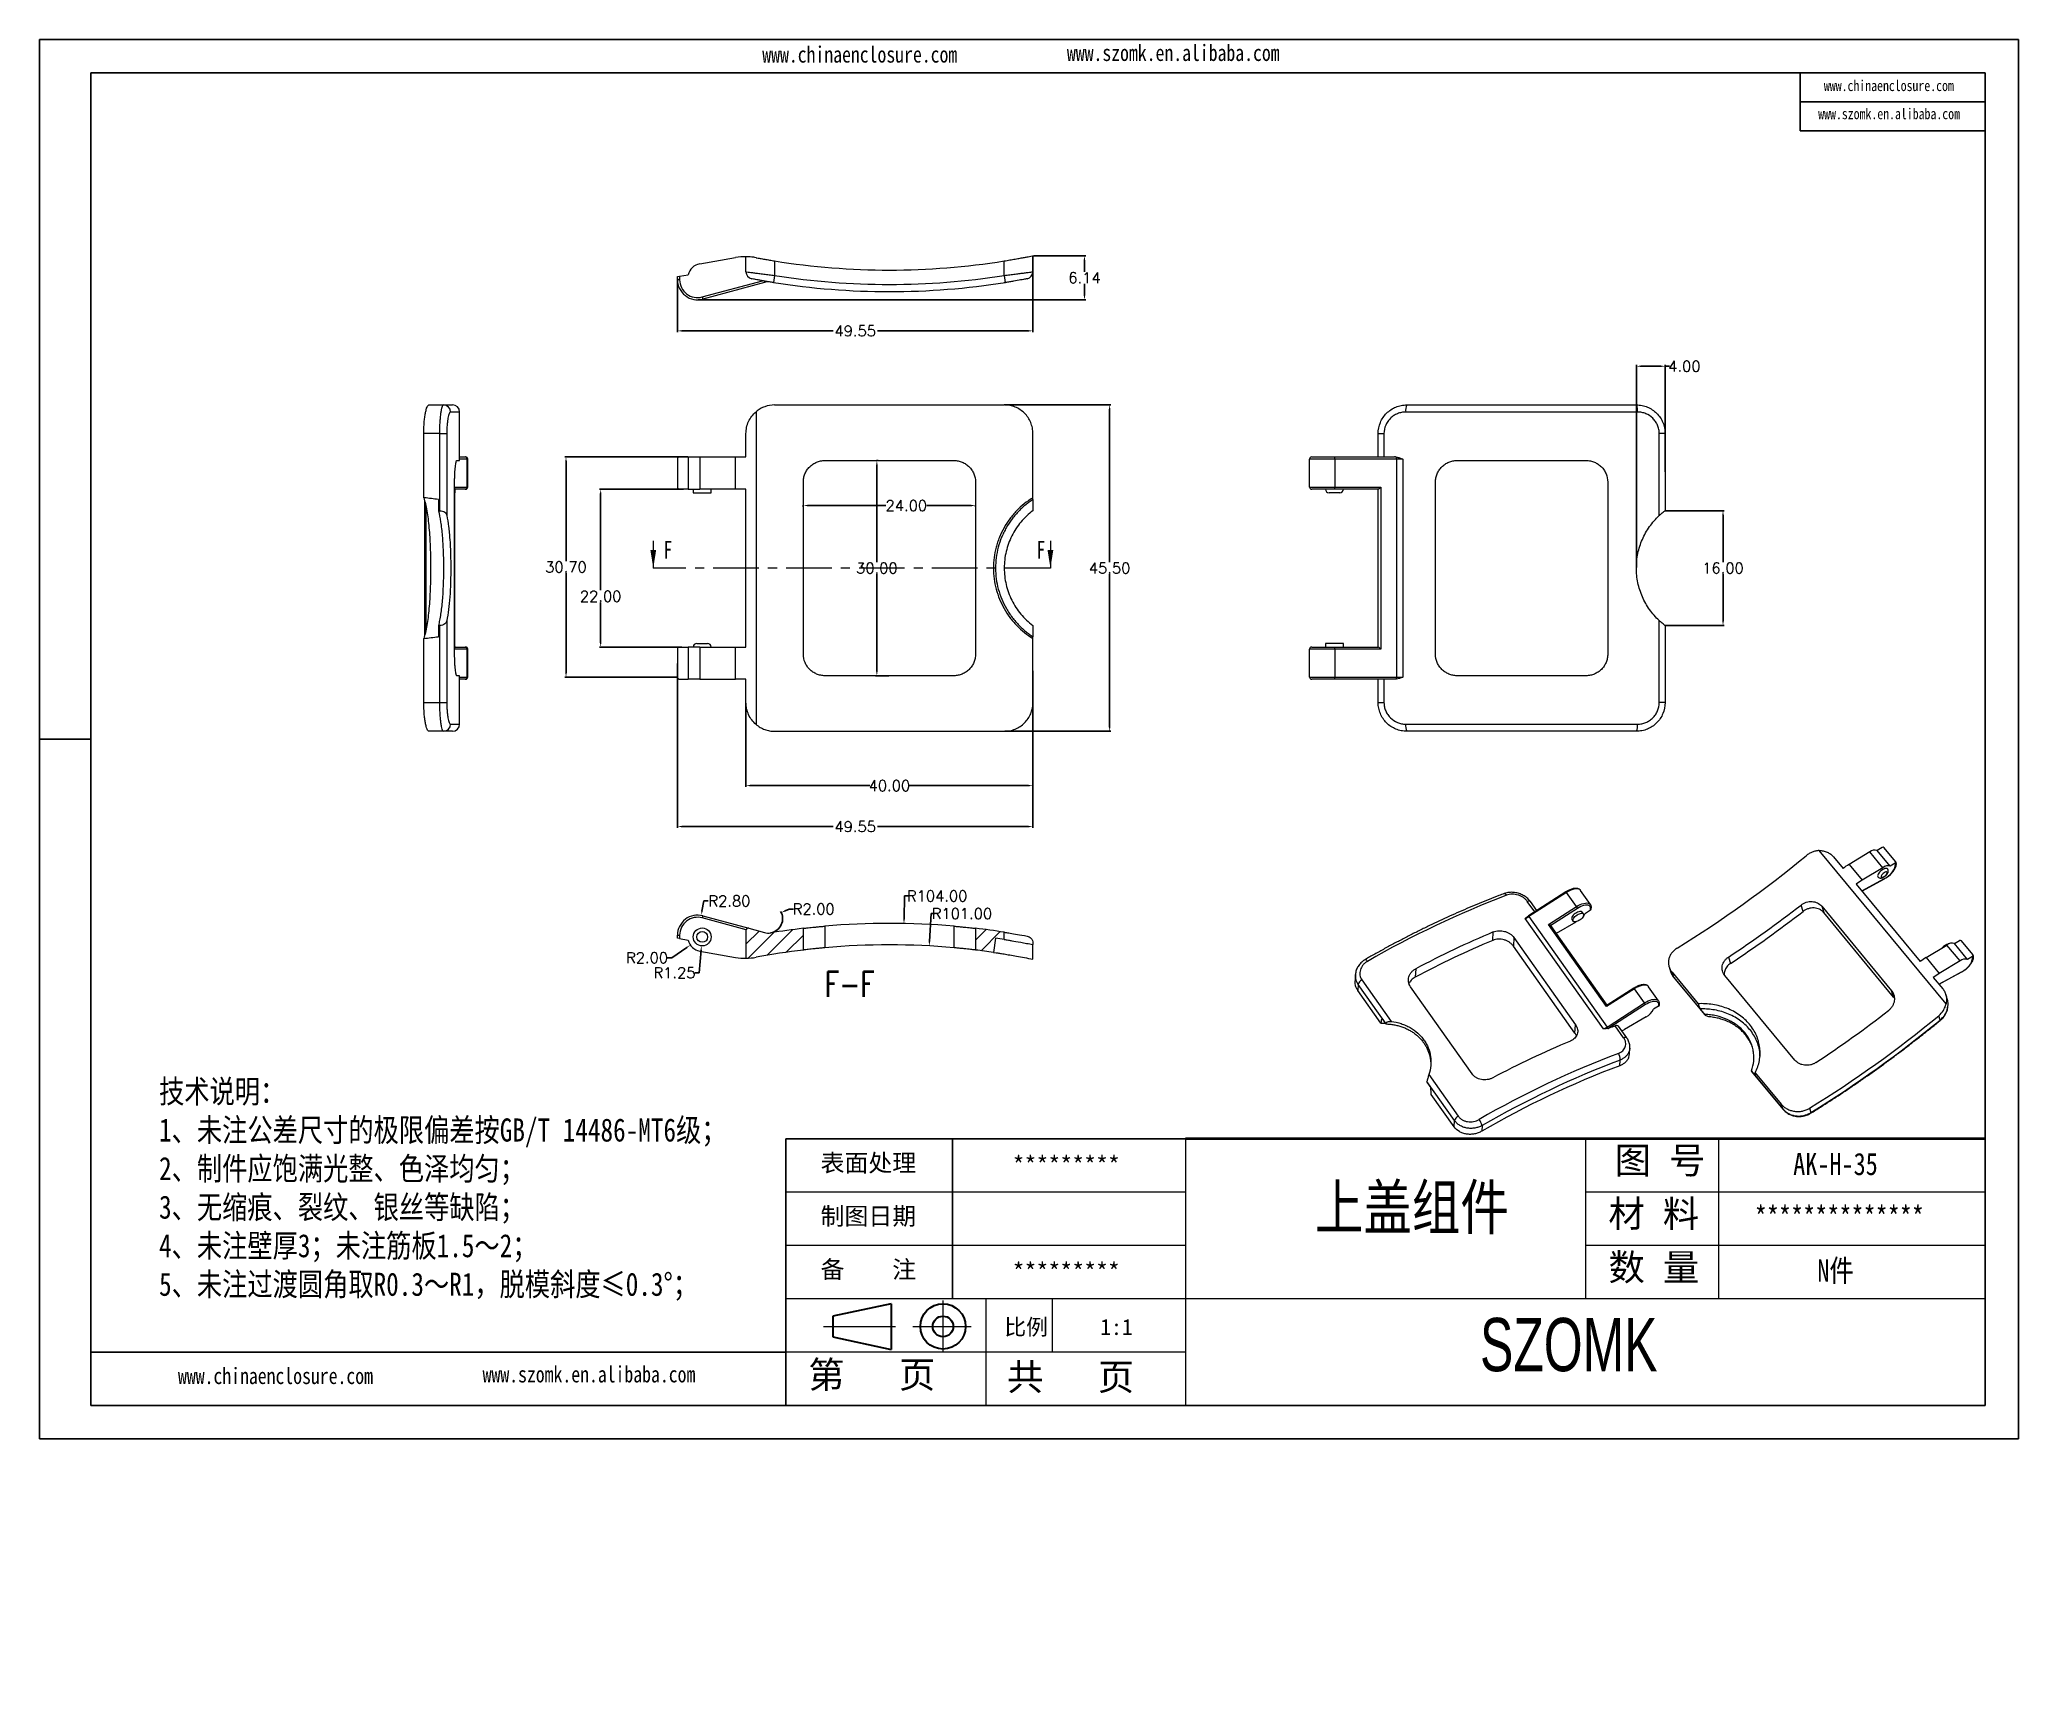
# Model space of a CAD drawing. Header units: inches. Extents: x 1430 to 4816, y 541 to 1061.
# Drawn here: x 3604.7 to 3880.5, y 540.8 to 768 of the extents above; entities that cross this region are included whole.
import ezdxf

# ---------------------------------------------------------------- set-up
doc = ezdxf.new("R2010")
doc.units = ezdxf.units.IN
doc.linetypes.add('CENTER', pattern=[10.16, 6.35, -1.27, 1.27, -1.27])
doc.linetypes.add('CENTER2', pattern=[28.575, 19.05, -3.175, 3.175, -3.175])
doc.layers.add('文字', color=81, linetype='Continuous')
for name, color, linetype, lineweight in [('粗实线', 7, 'Continuous', 30), ('细实线', 3, 'Continuous', 9), ('细点划线', 2, 'CENTER2', 9)]:
    doc.layers.add(name, color=color, linetype=linetype, lineweight=lineweight)
doc.styles.add('SLDTEXTSTYLE3', font='TXT', dxfattribs={"width": 0.75, "bigfont": 'bigfont'})
doc.styles.add('SLDTEXTSTYLE6', font='TXT', dxfattribs={"width": 0.7})
doc.styles.get("Standard").update_dxf_attribs({"font": 'txt', "bigfont": 'gbcbig.shx'})
doc.styles.add('宋体', font='', dxfattribs={"width": 0.8, "height": 3.5})
doc.styles.add('长仿宋', font='', dxfattribs={"width": 0.7, "height": 4})
doc.styles.get('宋体').set_extended_font_data('SimSun')
doc.styles.get('长仿宋').set_extended_font_data('SimSun')
doc.dimstyles.new('2', dxfattribs={"dimtxt": 1.5, "dimasz": 0.6, "dimexe": 0.18, "dimexo": 0.0625, "dimgap": 0.09, "dimtad": 0, "dimtih": 1, "dimtoh": 1, "dimzin": 0, "dimdsep": 46, "dimtxsty": 'Standard', "dimcen": 0, "dimadec": 0, "dimazin": 2, "dimtfac": 1, "dimtofl": 0, "dimtmove": 0, "dimatfit": 3, "dimfxl": 1, "dimtolj": 1, "dimtzin": 0, "dimarcsym": 0})
pattern_1 = [(45, (317.7972, 0), (-1.122532, 1.122532), [])]

msp = doc.modelspace()

# ---------------------------------------------------------------- texts
at = {"color": 7, "linetype": 'Continuous', "char_height": 2.5, "attachment_point": 1, "style": 'SLDTEXTSTYLE6'}
for insert in [(3691.668, 698.123), (3743.69, 698.123)]:
    msp.add_mtext('F', dxfattribs=dict(at, insert=insert))
at = {"color": 0, "linetype": 'Continuous', "lineweight": 0, "insert": (3717.624, 638.079), "char_height": 3.5, "attachment_point": 2, "style": 'SLDTEXTSTYLE3'}
msp.add_mtext('{\\Ftxt,bigfont|c134;F}-{\\Ftxt,bigfont|c134;F}', dxfattribs=at)
at = {"char_height": 2.44351, "width": 1388.76888, "attachment_point": 1}
for s, insert in [('{\\fSimHei|b0|i0|c134|p49;表面处理}', (3713.554, 612.642)), ('{\\fSimHei|b0|i0|c134|p49;*********}', (3740.317, 612.328)), ('{\\fSimHei|b0|i0|c134|p49;制图日期}', (3713.554, 605.212)), ('{\\fSimHei|b0|i0|c134|p49;备    注}', (3713.554, 597.782)), ('{\\fSimHei|b0|i0|c134|p49;*********}', (3740.317, 597.468))]:
    msp.add_mtext(s, dxfattribs=dict(at, insert=insert))
at = {"layer": '文字', "color": 0, "attachment_point": 1, "style": '宋体'}
for s, insert, char_height, width in [('www.chinaenclosure.com', (3705.427, 767.06), 2.2703, 39.88705), ('www.szomk.en.alibaba.com', (3747.892, 767.285), 2.2703, 39.88705), ('www.chinaenclosure.com', (3853.41, 762.332), 1.51354, 26.59137), ('www.szomk.en.alibaba.com', (3852.619, 758.412), 1.51354, 26.59137), ('{\\H1.111x;技术说明：\\P1、未注公差尺寸的极限偏差按GB/T 14486-MT6级；\\P2、制件应饱满光整、色泽均匀；\\P3、无缩痕、裂纹、银丝等缺陷；\\P4、未注壁厚3；未注筋板1.5～2；\\P5、未注过渡圆角取R0.3～R1，脱模斜度≤0.3%%D；}', (3621.342, 622.985), 2.90238, 105.7143), ('{\\H1.111x;AK-H-35}', (3849.131, 612.81), 2.78628, 32.21254), ('上盖组件', (3782.471, 608.337), 6.1917, 79.15912), ('{\\H1.111x;**************}', (3843.771, 605.38), 2.78628, 32.21254), ('{\\H1.111x;N件}', (3852.501, 597.95), 2.78628, 32.21254), ('www.chinaenclosure.com', (3623.981, 582.856), 2.2703, 39.88705), ('www.szomk.en.alibaba.com', (3666.445, 583.081), 2.2703, 39.88705)]:
    msp.add_mtext(s, dxfattribs=dict(at, insert=insert, char_height=char_height, width=width))
at = {"layer": '粗实线', "insert": (3805.481, 589.8), "char_height": 7.43008, "width": 83.32104, "attachment_point": 1, "style": '长仿宋'}
msp.add_mtext('{\\fSTXinwei|b0|i0|c134|p2;SZOMK}', dxfattribs=at)
at = {"layer": '细实线', "color": 7, "attachment_point": 1}
for s, insert, char_height, width in [('{\\fSimSun|b0|i0|c134|p54;图 号}', (3824.245, 613.623), 3.71504, 18.57521), ('{\\fSimSun|b0|i0|c134|p54;材 料   }', (3823.364, 606.193), 3.71504, 18.57521), ('{\\fSimSun|b0|i0|c134|p54;数 量}', (3823.382, 598.726), 3.71504, 16.78503), ('{\\fSimSun|b0|i0|c134|p54;比例}', (3739.172, 589.647), 2.22903, 9.78473), ('{\\fSimSun|b0|i0|c134|p54;1:1}', (3752.523, 589.647), 2.22903, 9.78473), ('{\\fSimSun|b0|i0|c134|p54;第   页}', (3711.835, 583.754), 3.71504, 27.86281), ('{\\fSimSun|b0|i0|c134|p54; 共   页}', (3737.026, 583.438), 3.71504, 27.86281)]:
    msp.add_mtext(s, dxfattribs=dict(at, insert=insert, char_height=char_height, width=width))

# ---------------------------------------------------------------- blocks, each defined once
blk = doc.blocks.new('*D75')
at = {"color": 0, "lineweight": -2, "transparency": 16777216}
for p, q in [((3703.15, 675.51), (3703.15, 663.82)), ((3743.15, 675.51), (3743.15, 663.82)), ((3703.75, 664), (3720.44, 664)), ((3742.55, 664), (3725.87, 664))]:
    blk.add_line(p, q, dxfattribs=at)
at = {"color": 0, "transparency": 16777216}
for points in [[(3703.75, 664.1), (3703.75, 663.9), (3703.15, 664)], [(3742.55, 664.1), (3742.55, 663.9), (3743.15, 664)]]:
    blk.add_solid(points, dxfattribs=at)
at = {"layer": 'Defpoints', "color": 0, "transparency": 16777216}
for p in [(3703.15, 675.57), (3743.15, 675.57), (3743.15, 664)]:
    blk.add_point(p, dxfattribs=at)
at = {"color": 0, "transparency": 16777216, "insert": (3723.15, 664), "char_height": 1.5, "attachment_point": 5}
blk.add_mtext('\\A1;40.00', dxfattribs=at)
blk = doc.blocks.new('*D76')
at = {"color": 0, "lineweight": -2, "transparency": 16777216}
for p, q in [((3739.22, 717.07), (3754.03, 717.07)), ((3753.85, 716.47), (3753.85, 695.16)), ((3753.85, 672.17), (3753.85, 693.48)), ((3739.22, 671.57), (3754.03, 671.57))]:
    blk.add_line(p, q, dxfattribs=at)
at = {"color": 0, "transparency": 16777216}
for points in [[(3753.75, 716.47), (3753.95, 716.47), (3753.85, 717.07)], [(3753.75, 672.17), (3753.95, 672.17), (3753.85, 671.57)]]:
    blk.add_solid(points, dxfattribs=at)
at = {"layer": 'Defpoints', "color": 0, "transparency": 16777216}
for p in [(3739.15, 717.07), (3753.85, 717.07), (3739.15, 671.57)]:
    blk.add_point(p, dxfattribs=at)
at = {"color": 0, "transparency": 16777216, "insert": (3753.85, 694.32), "char_height": 1.5, "attachment_point": 5}
blk.add_mtext('\\A1;45.50', dxfattribs=at)
blk = doc.blocks.new('*D77')
at = {"color": 0, "lineweight": -2, "transparency": 16777216}
for p, q in [((3695.04, 709.82), (3677.89, 709.82)), ((3678.07, 709.22), (3678.07, 695.31)), ((3678.07, 679.72), (3678.07, 693.63)), ((3693.54, 679.12), (3677.89, 679.12))]:
    blk.add_line(p, q, dxfattribs=at)
at = {"color": 0, "transparency": 16777216}
for points in [[(3677.97, 709.22), (3678.17, 709.22), (3678.07, 709.82)], [(3677.97, 679.72), (3678.17, 679.72), (3678.07, 679.12)]]:
    blk.add_solid(points, dxfattribs=at)
at = {"layer": 'Defpoints', "color": 0, "transparency": 16777216}
for p in [(3678.07, 709.82), (3695.11, 709.82), (3693.61, 679.12)]:
    blk.add_point(p, dxfattribs=at)
at = {"color": 0, "transparency": 16777216, "insert": (3678.07, 694.47), "char_height": 1.5, "attachment_point": 5}
blk.add_mtext('\\A1;30.70', dxfattribs=at)
blk = doc.blocks.new('*D78')
at = {"color": 0, "lineweight": -2, "transparency": 16777216}
for p, q in [((3694.44, 705.32), (3682.72, 705.32)), ((3682.9, 704.72), (3682.9, 691.23)), ((3682.9, 683.92), (3682.9, 689.55)), ((3694.23, 683.32), (3682.72, 683.32))]:
    blk.add_line(p, q, dxfattribs=at)
at = {"color": 0, "transparency": 16777216}
for points in [[(3682.8, 704.72), (3683, 704.72), (3682.9, 705.32)], [(3682.8, 683.92), (3683, 683.92), (3682.9, 683.32)]]:
    blk.add_solid(points, dxfattribs=at)
at = {"layer": 'Defpoints', "color": 0, "transparency": 16777216}
for p in [(3682.9, 705.32), (3694.51, 705.32), (3694.29, 683.32)]:
    blk.add_point(p, dxfattribs=at)
at = {"color": 0, "transparency": 16777216, "insert": (3682.9, 690.39), "char_height": 1.5, "attachment_point": 5}
blk.add_mtext('\\A1;22.00', dxfattribs=at)
blk = doc.blocks.new('*D79')
at = {"color": 0, "lineweight": -2, "transparency": 16777216}
for p, q in [((3721.33, 709.32), (3721.58, 709.32)), ((3721.4, 708.72), (3721.4, 695.16)), ((3721.4, 679.92), (3721.4, 693.48)), ((3723.09, 679.32), (3721.22, 679.32))]:
    blk.add_line(p, q, dxfattribs=at)
at = {"color": 0, "transparency": 16777216}
for points in [[(3721.3, 708.72), (3721.5, 708.72), (3721.4, 709.32)], [(3721.3, 679.92), (3721.5, 679.92), (3721.4, 679.32)]]:
    blk.add_solid(points, dxfattribs=at)
at = {"layer": 'Defpoints', "color": 0, "transparency": 16777216}
for p in [(3721.27, 709.32), (3721.4, 679.32), (3723.15, 679.32)]:
    blk.add_point(p, dxfattribs=at)
at = {"color": 0, "transparency": 16777216, "insert": (3721.4, 694.32), "char_height": 1.5, "attachment_point": 5}
blk.add_mtext('\\A1;30.00', dxfattribs=at)
blk = doc.blocks.new('*D80')
at = {"color": 0, "lineweight": -2, "transparency": 16777216}
for p, q in [((3711.15, 703.1), (3711.15, 702.86)), ((3711.75, 703.04), (3722.67, 703.04)), ((3734.55, 703.04), (3728.35, 703.04)), ((3735.15, 703.1), (3735.15, 702.86))]:
    blk.add_line(p, q, dxfattribs=at)
at = {"color": 0, "transparency": 16777216}
for points in [[(3711.75, 703.14), (3711.75, 702.94), (3711.15, 703.04)], [(3734.55, 703.14), (3734.55, 702.94), (3735.15, 703.04)]]:
    blk.add_solid(points, dxfattribs=at)
at = {"layer": 'Defpoints', "color": 0, "transparency": 16777216}
for p in [(3711.15, 703.16), (3735.15, 703.16), (3735.15, 703.04)]:
    blk.add_point(p, dxfattribs=at)
at = {"color": 0, "transparency": 16777216, "insert": (3725.51, 703.04), "char_height": 1.5, "attachment_point": 5}
blk.add_mtext('\\A1;24.00', dxfattribs=at)
blk = doc.blocks.new('*D81')
at = {"color": 0, "lineweight": -2, "transparency": 16777216}
for p, q in [((3693.61, 681.01), (3693.61, 658.11)), ((3743.15, 679.98), (3743.15, 658.11)), ((3694.21, 658.29), (3715.29, 658.29)), ((3742.55, 658.29), (3721.47, 658.29))]:
    blk.add_line(p, q, dxfattribs=at)
at = {"color": 0, "transparency": 16777216}
for points in [[(3694.21, 658.39), (3694.21, 658.19), (3693.61, 658.29)], [(3742.55, 658.39), (3742.55, 658.19), (3743.15, 658.29)]]:
    blk.add_solid(points, dxfattribs=at)
at = {"layer": 'Defpoints', "color": 0, "transparency": 16777216}
for p in [(3693.61, 681.07), (3743.15, 680.04), (3743.15, 658.29)]:
    blk.add_point(p, dxfattribs=at)
at = {"color": 0, "transparency": 16777216, "insert": (3718.38, 658.29), "char_height": 1.5, "attachment_point": 5}
blk.add_mtext('\\A1;49.55', dxfattribs=at)
blk = doc.blocks.new('*D82')
at = {"color": 0, "lineweight": -2, "transparency": 16777216}
for p, q in [((3725.25, 648.62), (3725.19, 645.38)), ((3725.85, 648.62), (3725.25, 648.62))]:
    blk.add_line(p, q, dxfattribs=at)
at = {"color": 0, "transparency": 16777216}
blk.add_solid([(3725.09, 645.38), (3725.29, 645.38), (3725.17, 644.78)], dxfattribs=at)
at = {"layer": 'Defpoints', "color": 0, "transparency": 16777216}
for p in [(3725.17, 644.78), (3723.15, 540.8)]:
    blk.add_point(p, dxfattribs=at)
at = {"color": 0, "transparency": 16777216, "insert": (3729.81, 648.62), "char_height": 1.5, "attachment_point": 5}
blk.add_mtext('\\A1;R104.00', dxfattribs=at)
blk = doc.blocks.new('*D83')
at = {"color": 0, "lineweight": -2, "transparency": 16777216}
for p, q in [((3728.95, 646.16), (3728.73, 642.25)), ((3729.55, 646.16), (3728.95, 646.16))]:
    blk.add_line(p, q, dxfattribs=at)
at = {"color": 0, "transparency": 16777216}
blk.add_solid([(3728.63, 642.25), (3728.83, 642.24), (3728.7, 641.65)], dxfattribs=at)
at = {"layer": 'Defpoints', "color": 0, "transparency": 16777216}
for p in [(3728.7, 641.65), (3723.15, 540.8)]:
    blk.add_point(p, dxfattribs=at)
at = {"color": 0, "transparency": 16777216, "insert": (3733.26, 646.16), "char_height": 1.5, "attachment_point": 5}
blk.add_mtext('\\A1;R101.00', dxfattribs=at)
blk = doc.blocks.new('*D84')
at = {"color": 0, "lineweight": -2, "transparency": 16777216}
for p, q in [((3709.16, 646.8), (3708.62, 646.54)), ((3709.76, 646.8), (3709.16, 646.8))]:
    blk.add_line(p, q, dxfattribs=at)
blk.add_arc((3706.26, 645.45), 2, 280.9619, 30.118, dxfattribs=at)
at = {"color": 0, "transparency": 16777216}
blk.add_solid([(3708.57, 646.63), (3708.66, 646.45), (3708.07, 646.29)], dxfattribs=at)
at = {"layer": 'Defpoints', "color": 0, "transparency": 16777216}
for p in [(3708.07, 646.29), (3706.26, 645.45)]:
    blk.add_point(p, dxfattribs=at)
at = {"color": 0, "transparency": 16777216, "insert": (3712.6, 646.8), "char_height": 1.5, "attachment_point": 5}
blk.add_mtext('\\A1;R2.00', dxfattribs=at)
blk = doc.blocks.new('*D85')
at = {"color": 0, "lineweight": -2, "transparency": 16777216}
for p, q in [((3697.29, 647.92), (3697.02, 646.49)), ((3697.89, 647.92), (3697.29, 647.92))]:
    blk.add_line(p, q, dxfattribs=at)
at = {"color": 0, "transparency": 16777216}
blk.add_solid([(3696.93, 646.5), (3697.12, 646.47), (3696.92, 645.9)], dxfattribs=at)
at = {"layer": 'Defpoints', "color": 0, "transparency": 16777216}
for p in [(3696.92, 645.9), (3696.41, 643.14)]:
    blk.add_point(p, dxfattribs=at)
at = {"color": 0, "transparency": 16777216, "insert": (3700.85, 647.92), "char_height": 1.5, "attachment_point": 5}
blk.add_mtext('\\A1;R2.80', dxfattribs=at)
blk = doc.blocks.new('*D86')
at = {"color": 0, "lineweight": -2, "transparency": 16777216}
for p, q in [((3696.63, 637.92), (3696.9, 641.07)), ((3696.03, 637.92), (3696.63, 637.92))]:
    blk.add_line(p, q, dxfattribs=at)
at = {"color": 0, "transparency": 16777216}
blk.add_solid([(3696.8, 641.07), (3697, 641.06), (3696.95, 641.66)], dxfattribs=at)
at = {"layer": 'Defpoints', "color": 0, "transparency": 16777216}
for p in [(3697.05, 642.91), (3696.95, 641.66)]:
    blk.add_point(p, dxfattribs=at)
at = {"color": 0, "transparency": 16777216, "insert": (3693.19, 637.92), "char_height": 1.5, "attachment_point": 5}
blk.add_mtext('\\A1;R1.25', dxfattribs=at)
blk = doc.blocks.new('*D87')
at = {"color": 0, "lineweight": -2, "transparency": 16777216}
for p, q in [((3692.21, 640), (3692.81, 640)), ((3692.81, 640), (3694.91, 641.44))]:
    blk.add_line(p, q, dxfattribs=at)
at = {"color": 0, "transparency": 16777216}
blk.add_solid([(3694.85, 641.52), (3694.97, 641.36), (3695.4, 641.78)], dxfattribs=at)
at = {"layer": 'Defpoints', "color": 0, "transparency": 16777216}
for p in [(3697.05, 642.91), (3695.4, 641.78)]:
    blk.add_point(p, dxfattribs=at)
at = {"color": 0, "transparency": 16777216, "insert": (3689.37, 640), "char_height": 1.5, "attachment_point": 5}
blk.add_mtext('\\A1;R2.00', dxfattribs=at)
blk = doc.blocks.new('*D88')
at = {"color": 0, "lineweight": -2, "transparency": 16777216}
for p, q in [((3743.15, 737.81), (3743.15, 727.21)), ((3693.61, 734.68), (3693.61, 727.21)), ((3694.21, 727.39), (3715.29, 727.39)), ((3742.55, 727.39), (3721.47, 727.39))]:
    blk.add_line(p, q, dxfattribs=at)
at = {"color": 0, "transparency": 16777216}
for points in [[(3694.21, 727.49), (3694.21, 727.29), (3693.61, 727.39)], [(3742.55, 727.49), (3742.55, 727.29), (3743.15, 727.39)]]:
    blk.add_solid(points, dxfattribs=at)
at = {"layer": 'Defpoints', "color": 0, "transparency": 16777216}
for p in [(3743.15, 737.87), (3693.61, 734.74), (3743.15, 727.39)]:
    blk.add_point(p, dxfattribs=at)
at = {"color": 0, "transparency": 16777216, "insert": (3718.38, 727.39), "char_height": 1.5, "attachment_point": 5}
blk.add_mtext('\\A1;49.55', dxfattribs=at)
blk = doc.blocks.new('*D89')
at = {"color": 0, "lineweight": -2, "transparency": 16777216}
for p, q in [((3743.22, 737.87), (3750.52, 737.87)), ((3750.34, 737.27), (3750.34, 735.64)), ((3750.34, 732.33), (3750.34, 733.96)), ((3696.47, 731.73), (3750.52, 731.73))]:
    blk.add_line(p, q, dxfattribs=at)
at = {"color": 0, "transparency": 16777216}
for points in [[(3750.24, 737.27), (3750.44, 737.27), (3750.34, 737.87)], [(3750.24, 732.33), (3750.44, 732.33), (3750.34, 731.73)]]:
    blk.add_solid(points, dxfattribs=at)
at = {"layer": 'Defpoints', "color": 0, "transparency": 16777216}
for p in [(3743.15, 737.87), (3750.34, 737.87), (3696.41, 731.73)]:
    blk.add_point(p, dxfattribs=at)
at = {"color": 0, "transparency": 16777216, "insert": (3750.34, 734.8), "char_height": 1.5, "attachment_point": 5}
blk.add_mtext('\\A1;6.14', dxfattribs=at)
blk = doc.blocks.new('*D90')
at = {"color": 0, "lineweight": -2, "transparency": 16777216}
for p, q in [((3831.34, 702.32), (3839.53, 702.32)), ((3839.35, 701.72), (3839.35, 695.16)), ((3839.35, 686.92), (3839.35, 693.48)), ((3831.34, 686.32), (3839.53, 686.32))]:
    blk.add_line(p, q, dxfattribs=at)
at = {"color": 0, "transparency": 16777216}
for points in [[(3839.25, 701.72), (3839.45, 701.72), (3839.35, 702.32)], [(3839.25, 686.92), (3839.45, 686.92), (3839.35, 686.32)]]:
    blk.add_solid(points, dxfattribs=at)
at = {"layer": 'Defpoints', "color": 0, "transparency": 16777216}
for p in [(3831.28, 702.32), (3831.28, 686.32), (3839.35, 686.32)]:
    blk.add_point(p, dxfattribs=at)
at = {"color": 0, "transparency": 16777216, "insert": (3839.35, 694.32), "char_height": 1.5, "attachment_point": 5}
blk.add_mtext('\\A1;16.00', dxfattribs=at)
blk = doc.blocks.new('*D91')
at = {"color": 0, "lineweight": -2, "transparency": 16777216}
for p, q in [((3827.28, 694.39), (3827.28, 722.64)), ((3827.88, 722.46), (3830.68, 722.46)), ((3831.28, 707.76), (3831.28, 722.64)), ((3831.28, 722.46), (3831.88, 722.46))]:
    blk.add_line(p, q, dxfattribs=at)
at = {"color": 0, "transparency": 16777216}
for points in [[(3827.88, 722.56), (3827.88, 722.36), (3827.28, 722.46)], [(3830.68, 722.56), (3830.68, 722.36), (3831.28, 722.46)]]:
    blk.add_solid(points, dxfattribs=at)
at = {"layer": 'Defpoints', "color": 0, "transparency": 16777216}
for p in [(3831.28, 722.46), (3831.28, 707.7), (3827.28, 694.32)]:
    blk.add_point(p, dxfattribs=at)
at = {"color": 0, "transparency": 16777216, "insert": (3833.97, 722.46), "char_height": 1.5, "attachment_point": 5}
blk.add_mtext('\\A1;4.00', dxfattribs=at)

# ---------------------------------------------------------------- dimensions: what is measured, and where the dimension line sits
for base, p1, p2, picture, middle in [((3743.154, 727.389), (3693.606, 734.738), (3743.154, 737.868), '*D88', (3718.38, 727.389)), ((3831.278, 722.456), (3827.278, 694.323), (3831.278, 707.698), '*D91', (3833.968, 722.456)), ((3743.154, 658.293), (3693.606, 681.073), (3743.154, 680.042), '*D81', (3718.38, 658.293)), ((3743.154, 664.004), (3703.154, 675.573), (3743.154, 675.573), '*D75', (3723.154, 664.004))]:
    dim = msp.add_linear_dim(base=base, p1=p1, p2=p2, dimstyle='2')
    dim.commit()
    dim.dimension.update_dxf_attribs({"geometry": picture, "text_midpoint": middle})
for base, p1, p2, picture, middle in [((3750.34, 737.868), (3696.406, 731.727), (3743.154, 737.868), '*D89', (3750.34, 734.798)), ((3753.851, 717.073), (3739.154, 671.573), (3739.154, 717.073), '*D76', (3753.851, 694.323)), ((3678.071, 709.823), (3693.606, 679.123), (3695.106, 709.823), '*D77', (3678.071, 694.473)), ((3721.397, 679.323), (3721.27, 709.323), (3723.154, 679.323), '*D79', (3721.397, 694.323)), ((3839.353, 686.323), (3831.278, 702.323), (3831.278, 686.323), '*D90', (3839.353, 694.323))]:
    dim = msp.add_linear_dim(base=base, p1=p1, p2=p2, angle=90, dimstyle='2')
    dim.commit()
    dim.dimension.update_dxf_attribs({"geometry": picture, "text_midpoint": middle})
dim = msp.add_linear_dim(base=(3682.902, 705.323), p1=(3694.294, 683.323), p2=(3694.506, 705.323), angle=90, dimstyle='2')
dim.commit()
dim.dimension.update_dxf_attribs({"geometry": '*D78', "text_midpoint": (3682.902, 690.395), "dimtype": 160})
dim = msp.add_linear_dim(base=(3735.154, 703.04), p1=(3711.154, 703.159), p2=(3735.154, 703.159), dimstyle='2')
dim.commit()
dim.dimension.update_dxf_attribs({"geometry": '*D80', "text_midpoint": (3725.51, 703.04), "dimtype": 160})
for center, mpoint, picture, middle in [((3696.406, 643.143), (3696.916, 645.896), '*D85', (3700.854, 647.917)), ((3723.154, 540.802), (3725.174, 644.783), '*D82', (3729.814, 648.62)), ((3723.154, 540.802), (3728.699, 641.65), '*D83', (3733.262, 646.16)), ((3697.055, 642.909), (3695.404, 641.779), '*D87', (3689.367, 640.001)), ((3697.055, 642.909), (3696.948, 641.663), '*D86', (3693.19, 637.92))]:
    dim = msp.add_radius_dim(center=center, mpoint=mpoint, dimstyle='2')
    dim.commit()
    dim.dimension.update_dxf_attribs({"geometry": picture, "text_midpoint": middle, "dimtype": 164})
dim = msp.add_radius_dim(center=(3706.259, 645.447), mpoint=(3708.072, 646.291), dimstyle='2')
dim.commit()
dim.dimension.update_dxf_attribs({"geometry": '*D84', "text_midpoint": (3712.6, 646.798)})

# ---------------------------------------------------------------- hatches: boundary and pattern name
at = {"linetype": 'Continuous', "lineweight": 0}
h = msp.add_hatch(dxfattribs=at)
h.set_pattern_fill('ANSI31', color=4, scale=0.5, style=0)
h.set_pattern_definition(pattern_1)
edge = h.paths.add_edge_path(flags=0)
edge.add_arc((3706.259, 645.447), 2, 254.84397, 279.17146, ccw=False)
edge.add_line((3705.736, 643.517), (3703.533, 644.114))
edge.add_arc((3703.454, 643.824), 0.3, 74.84397, 180)
edge.add_line((3703.154, 643.824), (3703.154, 639.939))
edge.add_arc((3703.082, 647.938), 8, 270.51283, 280.61118)
edge.add_arc((3723.154, 540.802), 101, 96.82354, 100.61118, ccw=False)
edge.add_line((3711.154, 641.087), (3711.154, 644.108))
edge.add_arc((3723.154, 540.802), 104, 96.62581, 99.17146)
h = msp.add_hatch(dxfattribs=at)
h.set_pattern_fill('ANSI31', color=4, scale=0.5, style=0)
h.set_pattern_definition(pattern_1)
edge = h.paths.add_edge_path(flags=0)
edge.add_line((3739.154, 642.552), (3739.154, 643.564))
edge.add_arc((3723.154, 540.802), 104, 81.15012, 83.37419)
edge.add_line((3735.154, 644.108), (3735.154, 641.087))
edge.add_arc((3723.154, 540.802), 101, 81.74585, 83.17646, ccw=False)
edge.add_line((3737.654, 640.756), (3737.941, 642.735))
edge.add_arc((3723.154, 540.802), 103, 81.0635, 81.74585, ccw=False)

# ---------------------------------------------------------------- linework, layer by layer
for p, q in [((3604.687, 767.996), (3880.529, 767.996)), ((3604.687, 767.996), (3604.687, 572.957)), ((3880.529, 767.996), (3880.529, 572.957)), ((3611.825, 763.353), (3875.885, 763.353)), ((3611.825, 763.353), (3611.825, 577.601)), ((3850.087, 763.353), (3850.087, 755.29)), ((3875.885, 763.353), (3875.885, 577.601)), ((3850.087, 759.322), (3875.885, 759.322)), ((3850.087, 755.29), (3875.885, 755.29)), ((3611.825, 670.477), (3604.687, 670.477)), ((3604.687, 663.253), (3604.687, 572.957)), ((3764.434, 614.751), (3708.709, 614.751)), ((3708.709, 577.601), (3708.709, 614.751)), ((3731.928, 592.461), (3731.928, 614.751)), ((3708.709, 585.031), (3611.825, 585.031)), ((3611.825, 577.601), (3875.885, 577.601)), ((3604.687, 572.957), (3880.529, 572.957)), ((3604.687, 572.957), (3732.392, 572.957))]:
    msp.add_line(p, q)
at = {"color": 7, "linetype": 'Continuous', "lineweight": 15}
for p, q in [((3696.707, 736.731), (3701.693, 737.61)), ((3703.154, 735.636), (3703.154, 737.732)), ((3707.154, 737.143), (3707.154, 735.118)), ((3739.154, 735.118), (3739.154, 737.143)), ((3743.154, 737.868), (3743.154, 735.636)), ((3693.606, 734.949), (3693.906, 735.002)), ((3693.606, 734.527), (3693.606, 734.949)), ((3693.906, 734.527), (3693.606, 734.527)), ((3693.906, 735.002), (3695.106, 735.213)), ((3693.906, 735.002), (3693.906, 734.527)), ((3697.06, 732.114), (3705.448, 734.386)), ((3705.736, 734.154), (3697.138, 731.825)), ((3705.684, 734.346), (3705.736, 734.154)), ((3707.154, 735.118), (3706.999, 734.13)), ((3739.154, 735.118), (3739.309, 734.13)), ((3697.06, 732.114), (3697.138, 731.825)), ((3658.964, 717.073), (3660.989, 717.073)), ((3660.989, 717.073), (3662.239, 717.073)), ((3663.239, 709.323), (3663.239, 716.073)), ((3704.556, 716.114), (3704.556, 672.532)), ((3707.154, 717.073), (3739.154, 717.073)), ((3827.433, 716.073), (3795.122, 716.073)), ((3795.278, 717.073), (3827.278, 717.073)), ((3658.239, 704.124), (3658.239, 713.073)), ((3660.472, 713.073), (3658.239, 713.073)), ((3660.472, 702.323), (3660.472, 713.073)), ((3660.472, 713.073), (3661.455, 713.073)), ((3661.455, 713.073), (3661.455, 701.64)), ((3703.154, 709.823), (3703.154, 713.073)), ((3743.154, 704.124), (3743.154, 713.073)), ((3791.278, 713.073), (3792.093, 713.073)), ((3791.278, 709.823), (3791.278, 713.073)), ((3792.093, 713.073), (3792.093, 709.823)), ((3830.462, 701.64), (3830.462, 713.073)), ((3831.278, 713.073), (3830.462, 713.073)), ((3831.278, 713.073), (3831.278, 702.323)), ((3662.849, 709.323), (3663.239, 709.323)), ((3663.239, 709.823), (3663.993, 709.823)), ((3663.993, 709.823), (3664.08, 709.823)), ((3664.283, 705.623), (3664.283, 709.523)), ((3664.38, 705.623), (3664.38, 709.523)), ((3693.606, 709.523), (3693.606, 705.623)), ((3693.906, 709.823), (3695.106, 709.823)), ((3695.106, 709.823), (3695.106, 705.323)), ((3695.106, 709.823), (3696.707, 709.823)), ((3696.707, 709.823), (3696.707, 705.323)), ((3696.707, 709.823), (3701.693, 709.823)), ((3701.693, 705.323), (3701.693, 709.823)), ((3701.693, 709.823), (3703.154, 709.823)), ((3714.154, 709.323), (3732.154, 709.323)), ((3781.73, 705.623), (3781.73, 709.523)), ((3785.262, 709.523), (3781.73, 709.523)), ((3782.03, 709.823), (3785.183, 709.823)), ((3785.183, 709.823), (3793.571, 709.823)), ((3785.262, 709.523), (3785.262, 705.623)), ((3793.86, 709.523), (3785.262, 709.523)), ((3793.86, 679.123), (3793.86, 709.523)), ((3794.701, 709.523), (3793.86, 709.523)), ((3794.701, 709.523), (3794.701, 679.123)), ((3802.278, 709.323), (3820.278, 709.323)), ((3662.545, 682.323), (3662.545, 706.323)), ((3711.154, 682.323), (3711.154, 706.323)), ((3735.154, 706.323), (3735.154, 682.323)), ((3799.278, 682.323), (3799.278, 706.323)), ((3823.278, 706.323), (3823.278, 682.323)), ((3658.324, 704.124), (3658.239, 704.124)), ((3658.376, 684.999), (3658.376, 703.652)), ((3660.279, 703.885), (3660.279, 702.323)), ((3662.551, 705.623), (3664.283, 705.623)), ((3662.551, 683.023), (3662.551, 705.623)), ((3662.561, 683.101), (3662.561, 705.544)), ((3663.993, 705.323), (3662.561, 705.323)), ((3662.561, 704.823), (3662.596, 704.823)), ((3662.596, 704.823), (3662.596, 705.323)), ((3664.08, 705.323), (3663.993, 705.323)), ((3695.106, 705.323), (3693.906, 705.323)), ((3695.106, 705.323), (3696.707, 705.323)), ((3695.805, 705.323), (3695.805, 704.823)), ((3695.805, 704.823), (3698.305, 704.823)), ((3701.693, 705.323), (3696.707, 705.323)), ((3698.305, 704.823), (3698.305, 705.323)), ((3703.154, 705.323), (3701.693, 705.323)), ((3703.154, 683.323), (3703.154, 705.323)), ((3743.154, 704.124), (3743.138, 704.124)), ((3743.154, 703.885), (3743.154, 702.323)), ((3781.73, 705.623), (3785.262, 705.623)), ((3785.183, 705.323), (3782.03, 705.323)), ((3785.928, 704.823), (3784.428, 704.823)), ((3791.288, 705.323), (3785.183, 705.323)), ((3785.262, 705.623), (3791.656, 705.623)), ((3791.278, 683.323), (3791.278, 705.323)), ((3791.656, 705.623), (3791.656, 683.023)), ((3660.472, 702.323), (3660.279, 702.323)), ((3661.455, 687.005), (3661.455, 675.573)), ((3830.462, 675.573), (3830.462, 687.005)), ((3658.239, 675.573), (3658.239, 684.511)), ((3660.472, 686.323), (3660.279, 686.323)), ((3660.279, 686.323), (3660.279, 684.76)), ((3660.472, 675.573), (3660.472, 686.323)), ((3743.154, 686.323), (3743.154, 684.76)), ((3743.154, 675.573), (3743.154, 684.511)), ((3831.278, 686.323), (3831.278, 675.573)), ((3664.283, 683.023), (3662.551, 683.023)), ((3662.561, 683.323), (3663.993, 683.323)), ((3663.993, 683.323), (3664.08, 683.323)), ((3664.283, 679.123), (3664.283, 683.023)), ((3664.38, 679.123), (3664.38, 683.023)), ((3693.606, 683.023), (3693.606, 679.123)), ((3693.906, 683.323), (3695.106, 683.323)), ((3695.106, 683.323), (3695.106, 678.823)), ((3696.707, 683.323), (3695.106, 683.323)), ((3696.305, 683.823), (3697.805, 683.823)), ((3696.707, 683.323), (3696.707, 678.823)), ((3696.707, 683.323), (3701.693, 683.323)), ((3701.693, 678.823), (3701.693, 683.323)), ((3701.693, 683.323), (3703.154, 683.323)), ((3785.262, 683.023), (3781.73, 683.023)), ((3781.73, 679.123), (3781.73, 683.023)), ((3782.03, 683.323), (3785.183, 683.323)), ((3783.928, 683.823), (3783.928, 683.323)), ((3786.428, 683.823), (3783.928, 683.823)), ((3785.183, 683.323), (3791.288, 683.323)), ((3785.262, 683.023), (3785.262, 679.123)), ((3791.656, 683.023), (3785.262, 683.023)), ((3786.428, 683.323), (3786.428, 683.823)), ((3663.239, 679.323), (3662.849, 679.323)), ((3663.239, 672.573), (3663.239, 679.323)), ((3663.993, 678.823), (3663.239, 678.823)), ((3664.08, 678.823), (3663.993, 678.823)), ((3693.906, 678.823), (3695.106, 678.823)), ((3696.707, 678.823), (3695.106, 678.823)), ((3696.707, 678.823), (3701.693, 678.823)), ((3703.154, 678.823), (3701.693, 678.823)), ((3703.154, 675.573), (3703.154, 678.823)), ((3732.154, 679.323), (3714.154, 679.323)), ((3781.73, 679.123), (3785.262, 679.123)), ((3785.183, 678.823), (3782.03, 678.823)), ((3793.571, 678.823), (3785.183, 678.823)), ((3785.262, 679.123), (3793.86, 679.123)), ((3791.278, 675.573), (3791.278, 678.823)), ((3792.093, 678.823), (3792.093, 675.573)), ((3793.86, 679.123), (3794.701, 679.123)), ((3820.278, 679.323), (3802.278, 679.323)), ((3658.239, 675.573), (3660.472, 675.573)), ((3660.472, 675.573), (3661.455, 675.573)), ((3791.278, 675.573), (3792.093, 675.573)), ((3831.278, 675.573), (3830.462, 675.573)), ((3660.989, 671.573), (3658.964, 671.573)), ((3662.239, 671.573), (3660.989, 671.573)), ((3707.154, 671.573), (3739.154, 671.573)), ((3795.122, 672.573), (3827.433, 672.573)), ((3827.278, 671.573), (3795.278, 671.573)), ((3870.444, 633.576), (3852.751, 654.945)), ((3854.761, 654.059), (3856.081, 652.465)), ((3859.801, 654.768), (3856.914, 653.018)), ((3861.628, 652.562), (3859.801, 654.768)), ((3861.538, 655.387), (3860.844, 654.966)), ((3862.67, 652.759), (3860.844, 654.966)), ((3863.417, 653.433), (3861.834, 655.345)), ((3856.914, 653.018), (3858.74, 650.812)), ((3858.705, 649.296), (3861.841, 651.02)), ((3861.628, 652.562), (3858.74, 650.812)), ((3860.914, 651.337), (3860.943, 651.282)), ((3863.365, 653.18), (3862.67, 652.759)), ((3863.41, 653.04), (3863.365, 653.18)), ((3863.488, 653.251), (3863.448, 653.376)), ((3817.448, 649.197), (3812.222, 645.837)), ((3817.522, 649.111), (3812.296, 645.751)), ((3818.919, 647.135), (3817.522, 649.111)), ((3820.89, 647.421), (3819.493, 649.397)), ((3857.907, 650.259), (3866.839, 639.472)), ((3697.138, 645.846), (3697.06, 645.556)), ((3703.165, 643.902), (3697.06, 645.556)), ((3697.138, 645.846), (3703.533, 644.114)), ((3822.676, 630.094), (3811.789, 645.494)), ((3812.222, 645.837), (3812.171, 645.805)), ((3812.296, 645.751), (3823.183, 630.351)), ((3813.386, 646.585), (3812.509, 647.826)), ((3815.032, 644.636), (3818.919, 647.135)), ((3819.895, 646.113), (3819.716, 646.367)), ((3820.16, 646.241), (3820.887, 646.666)), ((3820.887, 646.666), (3820.899, 646.851)), ((3820.99, 646.821), (3821.001, 646.989)), ((3850.515, 646.466), (3850.233, 647.355)), ((3853.109, 647.186), (3862.852, 635.418)), ((3853.109, 647.186), (3853.392, 646.294)), ((3863.135, 634.526), (3853.392, 646.294)), ((3693.606, 642.721), (3693.606, 643.143)), ((3693.606, 643.143), (3693.906, 643.143)), ((3693.906, 642.668), (3693.606, 642.721)), ((3693.906, 643.143), (3693.906, 642.668)), ((3703.154, 643.824), (3703.154, 639.939)), ((3703.533, 644.114), (3705.736, 643.517)), ((3711.154, 641.087), (3711.154, 644.108)), ((3714.154, 644.412), (3714.154, 641.4)), ((3732.154, 641.4), (3732.154, 644.412)), ((3735.154, 644.108), (3735.154, 641.087)), ((3737.941, 642.735), (3737.654, 640.756)), ((3739.154, 642.552), (3739.154, 643.564)), ((3807.254, 642.424), (3807.332, 643.598)), ((3810.201, 642.815), (3810.123, 641.637)), ((3810.201, 642.815), (3818.796, 630.658)), ((3823.125, 633.188), (3815.032, 644.636)), ((3823.22, 633.383), (3815.35, 644.516)), ((3816.14, 643.428), (3818.869, 645.023)), ((3818.287, 645.357), (3818.466, 645.103)), ((3693.906, 642.668), (3695.106, 642.457)), ((3696.707, 640.939), (3701.693, 640.06)), ((3743.154, 642.035), (3743.154, 641.842)), ((3818.718, 629.48), (3810.123, 641.637)), ((3840.108, 640.1), (3840.39, 639.211)), ((3867.672, 640.025), (3870.559, 641.775)), ((3867.672, 640.025), (3869.499, 637.818)), ((3872.386, 639.569), (3870.559, 641.775)), ((3871.602, 641.972), (3872.296, 642.393)), ((3873.428, 639.766), (3871.602, 641.972)), ((3874.175, 640.439), (3872.592, 642.352)), ((3874.123, 640.187), (3873.428, 639.766)), ((3874.168, 640.047), (3874.123, 640.187)), ((3874.246, 640.258), (3874.206, 640.383)), ((3788.114, 637.663), (3788.057, 636.809)), ((3796.516, 638.465), (3796.438, 637.291)), ((3831.834, 638.727), (3832.042, 638.073)), ((3832.248, 637.977), (3835.877, 633.595)), ((3832.248, 637.977), (3832.458, 637.318)), ((3832.458, 637.318), (3836.822, 632.047)), ((3832.481, 637.275), (3836.853, 631.995)), ((3849.352, 625.745), (3839.609, 637.513)), ((3868.665, 637.265), (3869.985, 635.672)), ((3869.463, 636.303), (3872.599, 638.027)), ((3872.386, 639.569), (3869.499, 637.818)), ((3788.502, 636.301), (3788.444, 635.43)), ((3791.649, 630.897), (3788.444, 635.43)), ((3792.351, 630.855), (3788.502, 636.301)), ((3789.017, 636.917), (3793.111, 631.125)), ((3804.374, 623.814), (3795.779, 635.971)), ((3827.012, 635.687), (3823.125, 633.188)), ((3826.938, 635.773), (3823.207, 633.374)), ((3828.409, 633.711), (3827.012, 635.687)), ((3830.38, 633.997), (3828.983, 635.973)), ((3863.135, 634.526), (3862.852, 635.418)), ((3863.244, 634.358), (3863.135, 634.526)), ((3870.603, 634.278), (3870.404, 634.905)), ((3823.183, 630.351), (3828.409, 633.711)), ((3828.556, 633.469), (3823.457, 630.191)), ((3828.649, 631.769), (3825.63, 630.004)), ((3830.377, 633.242), (3829.65, 632.817)), ((3830.377, 633.242), (3830.389, 633.427)), ((3830.48, 633.397), (3830.491, 633.565)), ((3836.804, 632.104), (3836.169, 632.87)), ((3836.822, 632.047), (3836.804, 632.104)), ((3869.604, 631.327), (3869.414, 631.925)), ((3791.651, 630.93), (3791.649, 630.897)), ((3791.651, 630.93), (3791.659, 630.903)), ((3791.659, 630.903), (3792.255, 630.909)), ((3791.787, 631.571), (3792.346, 630.78)), ((3792.351, 630.855), (3792.346, 630.78)), ((3818.718, 629.48), (3818.796, 630.658)), ((3825.502, 628.862), (3824.339, 630.508)), ((3825.938, 628.83), (3824.774, 630.477)), ((3826.304, 626.584), (3826.36, 627.423)), ((3798.352, 623.712), (3802.446, 617.92)), ((3824.957, 624.956), (3825.009, 625.746)), ((3843.317, 624.202), (3843.299, 624.259)), ((3843.933, 623.493), (3843.299, 624.259)), ((3843.317, 624.202), (3847.681, 618.931)), ((3843.336, 624.164), (3847.705, 618.888)), ((3843.839, 623.978), (3847.472, 619.59)), ((3843.847, 623.953), (3843.839, 623.978)), ((3798.081, 622.75), (3798.076, 622.675)), ((3798.076, 622.675), (3798.636, 621.883)), ((3801.931, 617.305), (3798.081, 622.75)), ((3801.873, 616.434), (3798.672, 620.962)), ((3847.681, 618.931), (3847.472, 619.59)), ((3851.414, 619.027), (3851.604, 618.429)), ((3801.873, 616.434), (3801.931, 617.305)), ((3805.78, 616.621), (3805.728, 615.831))]:
    msp.add_line(p, q, dxfattribs=at)
at = {"color": 8, "linetype": 'Continuous', "lineweight": 15}
for p, q in [((3663.239, 716.073), (3661.977, 716.073)), ((3664.283, 709.523), (3663.239, 709.523)), ((3664.38, 709.523), (3664.283, 709.523)), ((3664.283, 705.623), (3664.38, 705.623)), ((3658.512, 703.096), (3658.512, 685.55)), ((3664.38, 683.023), (3664.283, 683.023)), ((3663.239, 679.123), (3664.283, 679.123)), ((3664.283, 679.123), (3664.38, 679.123)), ((3661.977, 672.573), (3663.239, 672.573)), ((3858.69, 649.314), (3861.862, 651.057)), ((3813.102, 646.403), (3812.073, 647.858)), ((3819.066, 646.893), (3815.356, 644.507)), ((3832.458, 637.318), (3832.481, 637.275)), ((3869.448, 636.32), (3872.62, 638.064)), ((3847.681, 618.931), (3847.705, 618.888))]:
    msp.add_line(p, q, dxfattribs=at)
at = {"color": 7, "linetype": 'Continuous', "lineweight": 0}
for p, q in [((3690.234, 698.123), (3690.234, 694.323)), ((3745.594, 698.123), (3745.594, 694.323))]:
    msp.add_line(p, q, dxfattribs=at)
at = {"color": 1, "linetype": 'CENTER', "lineweight": 0}
msp.add_line((3745.594, 694.323), (3690.234, 694.323), dxfattribs=at)
at = {"color": 7, "linetype": 'Continuous', "lineweight": 15, "flags": 128}
for points in [[(3662.596, 683.323), (3662.586, 683.42), (3662.561, 683.506)], [(3862.292, 652.398), (3862.246, 652.436), (3862.159, 652.462), (3862.047, 652.46), (3861.914, 652.429), (3861.768, 652.37), (3861.615, 652.286), (3861.462, 652.182), (3861.316, 652.061), (3861.184, 651.931), (3861.072, 651.796), (3860.986, 651.663), (3860.929, 651.538), (3860.905, 651.428), (3860.914, 651.337)], [(3861.398, 651.293), (3861.435, 651.243), (3861.503, 651.221), (3861.597, 651.23), (3861.708, 651.268), (3861.829, 651.333), (3861.949, 651.419), (3862.059, 651.52), (3862.149, 651.626), (3862.213, 651.73), (3862.244, 651.823), (3862.242, 651.898), (3862.205, 651.948), (3862.137, 651.969), (3862.043, 651.961), (3861.931, 651.922), (3861.81, 651.858), (3861.69, 651.771), (3861.581, 651.671), (3861.49, 651.565), (3861.427, 651.461), (3861.395, 651.368), (3861.398, 651.293)], [(3819.716, 646.367), (3819.696, 646.39), (3819.618, 646.44), (3819.512, 646.464), (3819.381, 646.459), (3819.233, 646.427), (3819.074, 646.368), (3818.911, 646.285), (3818.753, 646.183), (3818.606, 646.065), (3818.478, 645.938), (3818.374, 645.808), (3818.299, 645.68), (3818.258, 645.56), (3818.251, 645.455), (3818.279, 645.368), (3818.287, 645.357)], [(3818.429, 645.252), (3818.453, 645.365), (3818.512, 645.49), (3818.602, 645.62), (3818.718, 645.749), (3818.857, 645.872), (3819.01, 645.983), (3819.172, 646.076), (3819.333, 646.147), (3819.488, 646.193), (3819.628, 646.212), (3819.748, 646.202), (3819.84, 646.165), (3819.902, 646.102), (3819.93, 646.015), (3819.923, 645.91), (3819.882, 645.791), (3819.807, 645.663), (3819.703, 645.532), (3819.575, 645.405), (3819.428, 645.287), (3819.27, 645.185), (3819.107, 645.102), (3818.948, 645.043), (3818.8, 645.011), (3818.669, 645.006), (3818.563, 645.03), (3818.485, 645.08), (3818.44, 645.155), (3818.429, 645.252)], [(3820.899, 646.851), (3820.891, 646.991), (3820.849, 647.111), (3820.772, 647.209), (3820.663, 647.281), (3820.525, 647.327), (3820.361, 647.345), (3820.174, 647.335), (3819.968, 647.297), (3819.75, 647.232), (3819.523, 647.141), (3819.293, 647.027), (3819.066, 646.893)], [(3830.389, 633.427), (3830.381, 633.567), (3830.339, 633.687), (3830.262, 633.785), (3830.153, 633.858), (3830.015, 633.903), (3829.851, 633.922), (3829.664, 633.911), (3829.458, 633.873), (3829.24, 633.808), (3829.013, 633.718), (3828.783, 633.604), (3828.556, 633.469)], [(3791.649, 630.897), (3791.65, 630.898), (3791.651, 630.898), (3791.653, 630.899), (3791.654, 630.9), (3791.655, 630.901), (3791.656, 630.901), (3791.657, 630.902), (3791.659, 630.903)], [(3843.839, 623.978), (3843.84, 623.979), (3843.841, 623.979), (3843.843, 623.98), (3843.844, 623.981), (3843.845, 623.982), (3843.846, 623.982), (3843.847, 623.983), (3843.848, 623.984)]]:
    msp.add_lwpolyline(points, dxfattribs=at)
at = {"color": 8, "linetype": 'Continuous', "lineweight": 15, "flags": 128}
for points in [[(3808.827, 648.943), (3808.841, 648.948), (3808.904, 648.95), (3808.973, 648.927), (3809.046, 648.879), (3809.12, 648.808), (3809.192, 648.718)], [(3819.493, 649.397), (3819.433, 649.465), (3819.311, 649.546), (3819.157, 649.598), (3818.972, 649.618), (3818.763, 649.607), (3818.533, 649.564), (3818.288, 649.491), (3818.034, 649.389), (3817.777, 649.262), (3817.522, 649.111)], [(3818.919, 647.135), (3819.174, 647.286), (3819.431, 647.414), (3819.685, 647.515), (3819.93, 647.588), (3820.159, 647.631), (3820.369, 647.642), (3820.553, 647.622), (3820.708, 647.571), (3820.83, 647.489), (3820.886, 647.426)], [(3789.496, 639.77), (3789.509, 639.773), (3789.543, 639.762), (3789.589, 639.728), (3789.644, 639.672), (3789.708, 639.596), (3789.776, 639.504)], [(3828.983, 635.973), (3828.923, 636.041), (3828.801, 636.122), (3828.647, 636.174), (3828.462, 636.194), (3828.253, 636.183), (3828.023, 636.14), (3827.778, 636.067), (3827.524, 635.966), (3827.267, 635.838), (3827.012, 635.687)], [(3828.409, 633.711), (3828.664, 633.862), (3828.921, 633.99), (3829.175, 634.092), (3829.42, 634.164), (3829.649, 634.207), (3829.859, 634.218), (3830.043, 634.198), (3830.198, 634.147), (3830.32, 634.065), (3830.376, 634.002)]]:
    msp.add_lwpolyline(points, dxfattribs=at)
at = {"color": 7, "linetype": 'Continuous', "lineweight": 15}
for radius in [1.25, 0.75]:
    msp.add_circle((3697.055, 642.909), radius, dxfattribs=at)
for centre, radius, start, end in [((3697.055, 734.762), 2, 100, 166.94402), ((3703.082, 729.732), 8, 89.48717, 100), ((3723.154, 836.868), 101, 260.88504, 279.11496), ((3696.406, 734.527), 2.8, 180, 285.15603), ((3696.406, 734.527), 2.5, 180, 285.15603), ((3704.154, 735.636), 1, 180, 259.37), ((3706.259, 732.223), 2, 80.82854, 105.15603), ((3723.154, 836.868), 104, 261.0635, 278.9365), ((3723.154, 836.868), 103, 261.0635, 278.9365), ((3742.154, 735.636), 1, 280.63, 0), ((3660.983, 716.079), 0.994, 359.65226, 89.64799), ((3662.239, 716.073), 1, 0, 90), ((3796.848, 716.317), 1.743, 154.29459, 188.04592), ((3825.707, 716.317), 1.743, 351.95408, 25.70541), ((3663.988, 709.528), 0.295, 359.00397, 88.96807), ((3664.08, 709.523), 0.3, 0, 90), ((3693.906, 709.523), 0.3, 90, 180), ((3782.03, 709.523), 0.3, 90, 180), ((3784.916, 709.593), 0.353, 348.5729, 40.73095), ((3793.282, 709.562), 0.579, 356.07757, 24.81114), ((3663.988, 705.618), 0.295, 271.03193, 0.99603), ((3664.08, 705.623), 0.3, 270, 0), ((3693.906, 705.623), 0.3, 180, 270), ((3782.03, 705.623), 0.3, 180, 270), ((3784.428, 705.323), 0.5, 180, 270), ((3784.916, 705.553), 0.353, 319.26905, 11.4271), ((3785.928, 705.323), 0.5, 270, 0), ((3663.988, 683.028), 0.295, 359.00397, 88.96807), ((3664.08, 683.023), 0.3, 0, 90), ((3693.906, 683.023), 0.3, 90, 180), ((3696.305, 683.323), 0.5, 90, 180), ((3697.805, 683.323), 0.5, 0, 90), ((3782.03, 683.023), 0.3, 90, 180), ((3784.916, 683.093), 0.353, 348.5729, 40.73095), ((3663.988, 679.118), 0.295, 271.03193, 0.99603), ((3664.08, 679.123), 0.3, 270, 0), ((3693.906, 679.123), 0.3, 180, 270), ((3782.03, 679.123), 0.3, 180, 270), ((3784.916, 679.053), 0.353, 319.26905, 11.4271), ((3793.282, 679.083), 0.579, 335.18886, 3.92243), ((3660.983, 672.567), 0.994, 270.35201, 0.34774), ((3662.239, 672.573), 1, 270, 0), ((3796.848, 672.329), 1.743, 171.95408, 205.70541), ((3825.707, 672.329), 1.743, 334.29459, 8.04592), ((3747.176, 780.042), 163.08, 301.72982, 309.51576), ((3860.485, 654.007), 1.023, 69.47366, 131.94675), ((3863.367, 642.392), 12.433, 121.27186, 125.88105), ((3862.312, 651.801), 1.023, 69.47366, 131.94675), ((3860.916, 653.391), 2.519, 292.07027, 351.99535), ((3856.837, 523.256), 134.204, 110.79456, 119.9796), ((3865.194, 640.185), 12.433, 121.27186, 125.88105), ((3696.406, 643.143), 2.8, 74.84397, 180), ((3696.406, 643.143), 2.5, 74.84397, 180), ((3810.839, 647.994), 2.675, 290.80103, 303.00041), ((3817.472, 646.091), 1.784, 26.68043, 35.79839), ((3818.697, 646.83), 1.577, 318.58481, 338.05536), ((3749.785, 776.849), 163.885, 303.44491, 307.80067), ((3747.219, 779.935), 168.772, 303.508, 307.73758), ((3703.454, 643.824), 0.3, 74.84397, 180), ((3706.259, 645.447), 2, 254.84397, 279.17146), ((3723.154, 540.802), 104, 96.62581, 99.17146), ((3723.154, 540.802), 104, 85.0355, 94.9645), ((3723.154, 540.802), 104, 81.15012, 83.37419), ((3723.154, 540.802), 103, 81.0635, 81.74585), ((3859.57, 519.559), 134.59, 112.83785, 117.93631), ((3697.055, 642.909), 2, 193.05598, 260), ((3703.082, 647.938), 8, 260, 270.51283), ((3703.082, 647.938), 8, 270.51283, 280.61118), ((3723.154, 540.802), 101, 96.82354, 100.61118), ((3723.154, 540.802), 101, 84.88765, 95.11235), ((3723.154, 540.802), 101, 81.74585, 83.17646), ((3857.82, 521.908), 130.694, 112.7618, 118.01236), ((3874.126, 629.398), 12.433, 121.27186, 125.88105), ((3871.104, 640.39), 1.556, 99.77967, 140.67642), ((3871.243, 641.014), 1.023, 69.47366, 131.94675), ((3871.674, 640.398), 2.519, 292.07027, 351.99535), ((3875.952, 627.192), 12.433, 121.27186, 125.88105), ((3873.07, 638.807), 1.023, 69.47366, 131.94675), ((3789.445, 636.034), 0.981, 115.90179, 164.24755), ((3826.962, 632.667), 1.784, 26.68043, 35.79839), ((3827.564, 633.807), 2.309, 298.02715, 334.61617), ((3765.648, 757.733), 163.08, 301.72982, 309.51576), ((3761.964, 762.139), 163.885, 303.44491, 307.80067), ((3821.726, 632.594), 2.675, 290.80103, 303.00041), ((3821.404, 629.094), 2.178, 28.94657, 35.26273), ((3861.596, 525.746), 111.19, 109.57707, 110.05986), ((3824.533, 630.175), 0.386, 51.38578, 120.26148), ((3819.888, 639.824), 11.376, 298.15793, 300.31772), ((3763.82, 759.951), 166.536, 301.81075, 309.43483), ((3872.282, 501.499), 133.896, 110.78398, 119.99018), ((3870.313, 504.362), 134.59, 112.83785, 117.93631), ((3823.738, 625.92), 1.283, 352.2292, 36.45222), ((3871.022, 503.065), 130.306, 110.70244, 120.07173), ((3872.196, 501.491), 132.914, 110.79456, 119.9796), ((3802.875, 617.038), 0.981, 115.90179, 164.24755), ((3803.068, 615.788), 2.838, 17.06522, 36.3087)]:
    msp.add_arc(centre, radius, start, end, dxfattribs=at)
at = {"color": 8, "linetype": 'Continuous', "lineweight": 15}
for centre, radius, start, end in [((3861.817, 651.058), 0.0451, 302.83948, 358.76282), ((3863.304, 653.2), 0.191, 303.60579, 15.5466), ((3817.294, 648.989), 0.259, 27.97417, 53.30354), ((3812.268, 647.524), 0.386, 51.45332, 120.24838), ((3812.083, 645.642), 0.239, 26.92922, 54.34849), ((3820.832, 647.007), 0.17, 293.13076, 353.93116), ((3874.062, 640.206), 0.191, 303.60579, 15.5466), ((3872.575, 638.065), 0.0451, 302.83948, 358.76282), ((3826.784, 635.565), 0.259, 27.97417, 53.30354), ((3830.324, 633.582), 0.168, 292.81067, 354.23732), ((3869.362, 631.106), 0.328, 31.27502, 42.39833), ((3825.697, 628.528), 0.386, 51.50247, 120.23884), ((3851.499, 618.408), 0.107, 308.43143, 11.78084)]:
    msp.add_arc(centre, radius, start, end, dxfattribs=at)
at = {"color": 7, "linetype": 'Continuous', "lineweight": 15}
for centre, major_axis, ratio, start_param, end_param in [((3662.261, 705.623), (0.238, -0.238), 0.7651659, 0.6531369, 0.9176595), ((3791.578, 705.623), (0.297, 0.297), 0.1330379, 3.2738539, 4.8446503), ((3662.261, 683.023), (0.238, 0.238), 0.7651659, 5.3655258, 5.6300484), ((3791.578, 683.023), (0.297, -0.297), 0.1330379, 1.438535, 3.0093314), ((3861.66, 655.24), (0.212, 0.007), 0.8524439, 0.5853434, 2.1561397), ((3863.243, 653.327), (0.212, 0.007), 0.8524439, 5.2977324, 6.8685287), ((3820.779, 646.818), (0.206, 0.055), 0.8605369, 5.0183072, 5.996905), ((3815.072, 644.546), (0.286, -0.056), 0.2846756, 0.1943448, 1.7651411), ((3872.418, 642.246), (0.212, 0.007), 0.8524439, 0.5853434, 2.1561397), ((3874.001, 640.334), (0.212, 0.007), 0.8524439, 5.2977324, 6.8685287), ((3823.165, 633.097), (0.054, 0.28), 0.2056907, 0.1943448, 1.2816419), ((3830.269, 633.394), (0.206, 0.055), 0.8605369, 5.0183072, 5.996905)]:
    msp.add_ellipse(centre, major_axis=major_axis, ratio=ratio, start_param=start_param, end_param=end_param, dxfattribs=at)
for points, knots in [([(3704.556, 737.595), (3704.337, 737.636), (3704.141, 737.664), (3703.795, 737.702), (3703.644, 737.713), (3703.403, 737.727), (3703.311, 737.729), (3703.186, 737.732), (3703.154, 737.732), (3703.154, 737.732)], [0, 0, 0, 0, 0.25, 0.25, 0.5, 0.5, 0.75, 0.75, 1, 1, 1, 1]), ([(3704.556, 737.595), (3704.734, 737.562), (3704.929, 737.526), (3705.336, 737.452), (3705.548, 737.414), (3705.987, 737.337), (3706.217, 737.298), (3706.682, 737.22), (3706.917, 737.182), (3707.154, 737.143)], [0, 0, 0, 0, 0.25, 0.25, 0.5, 0.5, 0.75, 0.75, 1, 1, 1, 1]), ([(3739.154, 737.143), (3739.417, 737.186), (3739.675, 737.228), (3740.183, 737.314), (3740.436, 737.357), (3740.918, 737.442), (3741.147, 737.483), (3741.581, 737.563), (3741.787, 737.601), (3742.157, 737.672), (3742.323, 737.704), (3742.617, 737.761), (3742.743, 737.786), (3743.046, 737.846), (3743.154, 737.868), (3743.154, 737.868)], [0, 0, 0, 0, 0.125, 0.125, 0.25, 0.25, 0.375, 0.375, 0.5, 0.5, 0.625, 0.625, 0.75, 0.75, 1, 1, 1, 1]), ([(3703.154, 735.636), (3703.154, 735.636), (3703.261, 735.62), (3703.563, 735.579), (3703.688, 735.561), (3703.981, 735.521), (3704.147, 735.499), (3704.517, 735.449), (3704.723, 735.422), (3705.157, 735.365), (3705.386, 735.336), (3705.869, 735.274), (3706.122, 735.243), (3706.632, 735.181), (3706.891, 735.149), (3707.154, 735.118)], [0, 0, 0, 0, 0.25, 0.25, 0.375, 0.375, 0.5, 0.5, 0.625, 0.625, 0.75, 0.75, 0.875, 0.875, 1, 1, 1, 1]), ([(3706.999, 734.13), (3706.801, 734.162), (3706.606, 734.193), (3706.223, 734.255), (3706.032, 734.287), (3705.668, 734.348), (3705.495, 734.378), (3705.166, 734.435), (3705.01, 734.463), (3704.729, 734.513), (3704.603, 734.536), (3704.379, 734.577), (3704.283, 734.594), (3704.052, 734.637), (3703.97, 734.653), (3703.97, 734.653)], [0, 0, 0, 0, 0.125, 0.125, 0.25, 0.25, 0.375, 0.375, 0.5, 0.5, 0.625, 0.625, 0.75, 0.75, 1, 1, 1, 1]), ([(3739.154, 735.118), (3739.417, 735.149), (3739.678, 735.181), (3740.192, 735.244), (3740.444, 735.275), (3740.924, 735.336), (3741.155, 735.366), (3741.592, 735.423), (3741.794, 735.449), (3742.163, 735.499), (3742.332, 735.522), (3742.623, 735.562), (3742.747, 735.579), (3742.948, 735.607), (3743.026, 735.618), (3743.128, 735.632), (3743.154, 735.636), (3743.154, 735.636)], [0, 0, 0, 0, 0.125, 0.125, 0.25, 0.25, 0.375, 0.375, 0.5, 0.5, 0.625, 0.625, 0.75, 0.75, 0.875, 0.875, 1, 1, 1, 1]), ([(3739.308, 734.13), (3739.295, 734.128), (3739.203, 734.114), (3739.153, 734.106), (3739.166, 734.108), (3739.169, 734.108)], [0, 0, 0, 0, 0.10904352, 0.75999176, 1, 1, 1, 1]), ([(3742.339, 734.653), (3742.339, 734.653), (3742.318, 734.649), (3742.24, 734.634), (3742.18, 734.623), (3742.026, 734.595), (3741.931, 734.577), (3741.709, 734.537), (3741.58, 734.513), (3741.16, 734.438), (3740.822, 734.379), (3740.28, 734.288), (3740.09, 734.256), (3739.703, 734.193), (3739.507, 734.162), (3739.309, 734.13)], [0, 0, 0, 0, 0.125, 0.125, 0.25, 0.25, 0.375, 0.375, 0.5, 0.5, 0.75, 0.75, 0.875, 0.875, 1, 1, 1, 1]), ([(3658.239, 713.073), (3658.239, 713.339), (3658.245, 713.601), (3658.265, 714.115), (3658.281, 714.371), (3658.321, 714.856), (3658.346, 715.086), (3658.403, 715.522), (3658.435, 715.726), (3658.506, 716.094), (3658.543, 716.258), (3658.623, 716.549), (3658.665, 716.671), (3658.749, 716.869), (3658.793, 716.945), (3658.879, 717.047), (3658.922, 717.073), (3658.964, 717.073)], [0, 0, 0, 0, 0.125, 0.125, 0.25, 0.25, 0.375, 0.375, 0.5, 0.5, 0.625, 0.625, 0.75, 0.75, 0.875, 0.875, 1, 1, 1, 1]), ([(3660.472, 713.073), (3660.472, 713.603), (3660.487, 714.13), (3660.529, 714.853), (3660.546, 715.087), (3660.586, 715.523), (3660.609, 715.723), (3660.658, 716.091), (3660.686, 716.26), (3660.742, 716.548), (3660.772, 716.67), (3660.833, 716.87), (3660.865, 716.946), (3660.927, 717.047), (3660.958, 717.073), (3660.989, 717.073)], [0, 0, 0, 0, 0.25, 0.25, 0.375, 0.375, 0.5, 0.5, 0.625, 0.625, 0.75, 0.75, 0.875, 0.875, 1, 1, 1, 1]), ([(3661.977, 716.073), (3661.946, 716.073), (3661.915, 716.054), (3661.852, 715.979), (3661.82, 715.923), (3661.759, 715.775), (3661.729, 715.684), (3661.672, 715.469), (3661.645, 715.344), (3661.594, 715.069), (3661.571, 714.919), (3661.531, 714.592), (3661.513, 714.416), (3661.47, 713.872), (3661.455, 713.474), (3661.455, 713.073)], [0, 0, 0, 0, 0.125, 0.125, 0.25, 0.25, 0.375, 0.375, 0.5, 0.5, 0.625, 0.625, 0.75, 0.75, 1, 1, 1, 1]), ([(3703.154, 713.073), (3703.154, 713.363), (3703.185, 713.649), (3703.308, 714.209), (3703.402, 714.487), (3703.642, 715.009), (3703.789, 715.255), (3704.138, 715.716), (3704.337, 715.927), (3704.556, 716.114)], [0, 0, 0, 0, 0.25, 0.25, 0.5, 0.5, 0.75, 0.75, 1, 1, 1, 1]), ([(3707.154, 717.073), (3706.678, 717.073), (3706.215, 716.99), (3705.547, 716.743), (3705.335, 716.643), (3704.93, 716.406), (3704.736, 716.268), (3704.556, 716.114)], [0, 0, 0, 0, 0.5, 0.5, 0.75, 0.75, 1, 1, 1, 1]), ([(3743.154, 713.073), (3743.154, 713.339), (3743.128, 713.601), (3743.025, 714.115), (3742.947, 714.371), (3742.744, 714.856), (3742.62, 715.086), (3742.328, 715.522), (3742.158, 715.726), (3741.789, 716.094), (3741.587, 716.258), (3741.15, 716.549), (3740.92, 716.671), (3740.441, 716.869), (3740.189, 716.945), (3739.676, 717.047), (3739.417, 717.073), (3739.154, 717.073)], [0, 0, 0, 0, 0.125, 0.125, 0.25, 0.25, 0.375, 0.375, 0.5, 0.5, 0.625, 0.625, 0.75, 0.75, 0.875, 0.875, 1, 1, 1, 1]), ([(3791.278, 713.073), (3791.278, 713.603), (3791.385, 714.13), (3791.686, 714.853), (3791.812, 715.087), (3792.105, 715.523), (3792.271, 715.723), (3792.64, 716.091), (3792.846, 716.26), (3793.28, 716.548), (3793.51, 716.67), (3793.993, 716.87), (3794.246, 716.946), (3794.755, 717.047), (3795.014, 717.073), (3795.278, 717.073)], [0, 0, 0, 0, 0.25, 0.25, 0.375, 0.375, 0.5, 0.5, 0.625, 0.625, 0.75, 0.75, 0.875, 0.875, 1, 1, 1, 1]), ([(3795.122, 716.073), (3794.924, 716.073), (3794.73, 716.054), (3794.346, 715.979), (3794.156, 715.923), (3793.791, 715.775), (3793.618, 715.684), (3793.29, 715.469), (3793.134, 715.344), (3792.853, 715.069), (3792.727, 714.919), (3792.503, 714.592), (3792.407, 714.416), (3792.176, 713.872), (3792.093, 713.474), (3792.093, 713.073)], [0, 0, 0, 0, 0.125, 0.125, 0.25, 0.25, 0.375, 0.375, 0.5, 0.5, 0.625, 0.625, 0.75, 0.75, 1, 1, 1, 1]), ([(3827.278, 717.073), (3827.541, 717.073), (3827.801, 717.047), (3828.316, 716.945), (3828.567, 716.868), (3829.047, 716.669), (3829.278, 716.546), (3829.716, 716.255), (3829.917, 716.089), (3830.286, 715.721), (3830.455, 715.516), (3830.747, 715.081), (3830.87, 714.851), (3831.072, 714.366), (3831.149, 714.111), (3831.252, 713.599), (3831.278, 713.338), (3831.278, 713.073)], [0, 0, 0, 0, 0.125, 0.125, 0.25, 0.25, 0.375, 0.375, 0.5, 0.5, 0.625, 0.625, 0.75, 0.75, 0.875, 0.875, 1, 1, 1, 1]), ([(3830.462, 713.073), (3830.462, 713.273), (3830.442, 713.47), (3830.363, 713.858), (3830.304, 714.05), (3830.149, 714.415), (3830.055, 714.588), (3829.832, 714.914), (3829.704, 715.068), (3829.283, 715.48), (3828.946, 715.7), (3828.403, 715.921), (3828.214, 715.978), (3827.827, 716.054), (3827.631, 716.073), (3827.433, 716.073)], [0, 0, 0, 0, 0.125, 0.125, 0.25, 0.25, 0.375, 0.375, 0.5, 0.5, 0.75, 0.75, 0.875, 0.875, 1, 1, 1, 1]), ([(3662.545, 706.323), (3662.545, 706.521), (3662.547, 706.716), (3662.556, 707.101), (3662.563, 707.291), (3662.58, 707.655), (3662.59, 707.827), (3662.614, 708.153), (3662.628, 708.307), (3662.658, 708.584), (3662.674, 708.708), (3662.708, 708.927), (3662.725, 709.019), (3662.761, 709.169), (3662.779, 709.226), (3662.814, 709.303), (3662.832, 709.323), (3662.849, 709.323)], [0, 0, 0, 0, 0.125, 0.125, 0.25, 0.25, 0.375, 0.375, 0.5, 0.5, 0.625, 0.625, 0.75, 0.75, 0.875, 0.875, 1, 1, 1, 1]), ([(3711.154, 706.323), (3711.154, 706.521), (3711.174, 706.717), (3711.25, 707.101), (3711.308, 707.291), (3711.459, 707.655), (3711.551, 707.827), (3711.769, 708.153), (3711.896, 708.308), (3712.173, 708.584), (3712.324, 708.708), (3712.651, 708.927), (3712.825, 709.019), (3713.185, 709.169), (3713.374, 709.226), (3713.761, 709.303), (3713.956, 709.323), (3714.154, 709.323)], [0, 0, 0, 0, 0.125, 0.125, 0.25, 0.25, 0.375, 0.375, 0.5, 0.5, 0.625, 0.625, 0.75, 0.75, 0.875, 0.875, 1, 1, 1, 1]), ([(3732.154, 709.323), (3732.352, 709.323), (3732.546, 709.303), (3732.929, 709.227), (3733.119, 709.17), (3733.482, 709.02), (3733.654, 708.928), (3733.979, 708.712), (3734.134, 708.585), (3734.411, 708.309), (3734.535, 708.158), (3734.755, 707.831), (3734.849, 707.656), (3735.074, 707.115), (3735.154, 706.72), (3735.154, 706.323)], [0, 0, 0, 0, 0.125, 0.125, 0.25, 0.25, 0.375, 0.375, 0.5, 0.5, 0.625, 0.625, 0.75, 0.75, 1, 1, 1, 1]), ([(3793.807, 709.805), (3793.963, 709.782), (3794.113, 709.739), (3794.409, 709.638), (3794.556, 709.58), (3794.701, 709.523)], [0, 0, 0, 0, 0.5, 0.5, 1, 1, 1, 1]), ([(3799.278, 706.323), (3799.278, 706.521), (3799.297, 706.716), (3799.374, 707.101), (3799.432, 707.291), (3799.582, 707.655), (3799.675, 707.827), (3799.893, 708.153), (3800.02, 708.307), (3800.296, 708.584), (3800.447, 708.708), (3800.775, 708.927), (3800.949, 709.019), (3801.309, 709.169), (3801.498, 709.226), (3801.884, 709.303), (3802.08, 709.323), (3802.278, 709.323)], [0, 0, 0, 0, 0.125, 0.125, 0.25, 0.25, 0.375, 0.375, 0.5, 0.5, 0.625, 0.625, 0.75, 0.75, 0.875, 0.875, 1, 1, 1, 1]), ([(3820.278, 709.323), (3820.476, 709.323), (3820.67, 709.303), (3821.053, 709.227), (3821.243, 709.17), (3821.605, 709.02), (3821.777, 708.928), (3822.103, 708.711), (3822.258, 708.585), (3822.534, 708.309), (3822.659, 708.158), (3822.878, 707.831), (3822.972, 707.656), (3823.198, 707.114), (3823.278, 706.72), (3823.278, 706.323)], [0, 0, 0, 0, 0.125, 0.125, 0.25, 0.25, 0.375, 0.375, 0.5, 0.5, 0.625, 0.625, 0.75, 0.75, 1, 1, 1, 1]), ([(3658.243, 704.124), (3658.411, 703.611), (3658.552, 703.004), (3658.733, 701.951), (3658.789, 701.573), (3658.887, 700.785), (3658.93, 700.376), (3659.007, 699.525), (3659.04, 699.084), (3659.082, 698.399), (3659.095, 698.165), (3659.119, 697.697), (3659.129, 697.461), (3659.157, 696.749), (3659.171, 696.268), (3659.189, 695.297), (3659.193, 694.803), (3659.193, 693.317), (3659.175, 692.346), (3659.119, 690.92), (3659.095, 690.447), (3659.038, 689.537), (3659.005, 689.097), (3658.928, 688.247), (3658.884, 687.837), (3658.785, 687.048), (3658.73, 686.673), (3658.549, 685.627), (3658.408, 685.023), (3658.239, 684.511)], [0, 0, 0, 0, 0.125, 0.125, 0.1875, 0.1875, 0.25, 0.25, 0.3125, 0.3125, 0.34375, 0.34375, 0.375, 0.375, 0.4375, 0.4375, 0.5, 0.5, 0.625, 0.625, 0.6875, 0.6875, 0.75, 0.75, 0.8125, 0.8125, 0.875, 0.875, 1, 1, 1, 1]), ([(3743.138, 704.124), (3742.304, 703.611), (3741.549, 703.004), (3740.534, 701.951), (3740.214, 701.573), (3739.629, 700.785), (3739.364, 700.376), (3738.886, 699.525), (3738.675, 699.084), (3738.398, 698.399), (3738.312, 698.165), (3738.157, 697.697), (3738.088, 697.461), (3737.902, 696.749), (3737.809, 696.268), (3737.685, 695.297), (3737.653, 694.803), (3737.655, 693.317), (3737.783, 692.346), (3738.158, 690.92), (3738.315, 690.447), (3738.685, 689.537), (3738.898, 689.097), (3739.378, 688.247), (3739.645, 687.837), (3740.234, 687.048), (3740.553, 686.673), (3741.566, 685.627), (3742.321, 685.023), (3743.154, 684.511)], [0, 0, 0, 0, 0.125, 0.125, 0.1875, 0.1875, 0.25, 0.25, 0.3125, 0.3125, 0.34375, 0.34375, 0.375, 0.375, 0.4375, 0.4375, 0.5, 0.5, 0.625, 0.625, 0.6875, 0.6875, 0.75, 0.75, 0.8125, 0.8125, 0.875, 0.875, 1, 1, 1, 1]), ([(3743.154, 703.885), (3743.067, 703.827), (3742.893, 703.711), (3742.639, 703.529), (3742.389, 703.341), (3742.145, 703.146), (3741.906, 702.945), (3741.673, 702.737), (3741.445, 702.523), (3740.947, 702.029), (3740.231, 701.204), (3739.55, 700.172), (3739.089, 699.302), (3738.684, 698.404), (3738.29, 697.234), (3738.003, 695.781), (3737.909, 694.307), (3738.007, 692.833), (3738.298, 691.384), (3738.773, 689.983), (3739.319, 688.876), (3739.838, 688.038), (3740.267, 687.436), (3740.734, 686.862), (3741.209, 686.349), (3741.684, 685.892), (3742.151, 685.489), (3742.64, 685.108), (3742.982, 684.876), (3743.154, 684.76)], [0, 0, 0, 0, 0.0139513, 0.0278589, 0.0417329, 0.0555833, 0.0694201, 0.0832535, 0.0970935, 0.1109504, 0.1763437, 0.2413977, 0.2738361, 0.3062566, 0.3713362, 0.436047, 0.5006949, 0.5652923, 0.6299134, 0.6947829, 0.7597635, 0.7922975, 0.8248976, 0.8575507, 0.8902621, 0.9175493, 0.9448829, 0.9723408, 1, 1, 1, 1]), ([(3660.279, 702.323), (3660.401, 701.859), (3660.505, 701.332), (3660.639, 700.449), (3660.68, 700.137), (3660.754, 699.487), (3660.787, 699.153), (3660.845, 698.465), (3660.87, 698.111), (3660.914, 697.385), (3660.932, 697.011), (3660.975, 695.874), (3660.989, 695.107), (3660.989, 693.945), (3660.986, 693.553), (3660.971, 692.78), (3660.961, 692.399), (3660.932, 691.649), (3660.915, 691.279), (3660.872, 690.551), (3660.846, 690.19), (3660.759, 689.151), (3660.686, 688.509), (3660.552, 687.619), (3660.503, 687.335), (3660.397, 686.804), (3660.34, 686.555), (3660.279, 686.323)], [0, 0, 0, 0, 0.125, 0.125, 0.1875, 0.1875, 0.25, 0.25, 0.3125, 0.3125, 0.375, 0.375, 0.5, 0.5, 0.5625, 0.5625, 0.625, 0.625, 0.6875, 0.6875, 0.75, 0.75, 0.875, 0.875, 0.9375, 0.9375, 1, 1, 1, 1]), ([(3660.472, 702.323), (3660.605, 702.323), (3660.735, 702.302), (3660.969, 702.229), (3661.072, 702.176), (3661.24, 702.049), (3661.306, 701.975), (3661.404, 701.816), (3661.437, 701.73), (3661.455, 701.64)], [0, 0, 0, 0, 0.25, 0.25, 0.5, 0.5, 0.75, 0.75, 1, 1, 1, 1]), ([(3661.455, 701.64), (3661.549, 701.173), (3661.629, 700.661), (3661.732, 699.829), (3661.763, 699.541), (3661.82, 698.943), (3661.846, 698.633), (3661.913, 697.693), (3661.946, 697.043), (3661.979, 696.035), (3661.987, 695.691), (3661.998, 695.008), (3662.001, 694.666), (3662.001, 693.983), (3661.999, 693.642), (3661.988, 692.96), (3661.979, 692.618), (3661.946, 691.605), (3661.913, 690.955), (3661.824, 689.703), (3661.766, 689.097), (3661.629, 687.985), (3661.549, 687.473), (3661.455, 687.005)], [0, 0, 0, 0, 0.125, 0.125, 0.1875, 0.1875, 0.25, 0.25, 0.375, 0.375, 0.4375, 0.4375, 0.5, 0.5, 0.5625, 0.5625, 0.625, 0.625, 0.75, 0.75, 0.875, 0.875, 1, 1, 1, 1]), ([(3743.154, 702.323), (3742.536, 701.859), (3741.98, 701.332), (3741.241, 700.449), (3741.009, 700.137), (3740.582, 699.487), (3740.389, 699.153), (3740.044, 698.465), (3739.891, 698.111), (3739.627, 697.385), (3739.514, 697.011), (3739.244, 695.874), (3739.155, 695.107), (3739.154, 693.945), (3739.176, 693.553), (3739.266, 692.78), (3739.333, 692.399), (3739.51, 691.649), (3739.621, 691.279), (3739.885, 690.551), (3740.04, 690.19), (3740.56, 689.151), (3740.981, 688.509), (3741.723, 687.619), (3741.99, 687.335), (3742.55, 686.804), (3742.845, 686.555), (3743.154, 686.323)], [0, 0, 0, 0, 0.125, 0.125, 0.1875, 0.1875, 0.25, 0.25, 0.3125, 0.3125, 0.375, 0.375, 0.5, 0.5, 0.5625, 0.5625, 0.625, 0.625, 0.6875, 0.6875, 0.75, 0.75, 0.875, 0.875, 0.9375, 0.9375, 1, 1, 1, 1]), ([(3830.462, 687.005), (3829.96, 687.473), (3829.513, 687.984), (3828.923, 688.816), (3828.74, 689.104), (3828.402, 689.702), (3828.248, 690.012), (3827.838, 690.953), (3827.63, 691.602), (3827.419, 692.61), (3827.366, 692.954), (3827.295, 693.638), (3827.278, 693.979), (3827.278, 694.662), (3827.295, 695.003), (3827.365, 695.685), (3827.418, 696.027), (3827.629, 697.04), (3827.837, 697.69), (3828.382, 698.942), (3828.724, 699.548), (3829.512, 700.66), (3829.96, 701.173), (3830.462, 701.64)], [0, 0, 0, 0, 0.125, 0.125, 0.1875, 0.1875, 0.25, 0.25, 0.375, 0.375, 0.4375, 0.4375, 0.5, 0.5, 0.5625, 0.5625, 0.625, 0.625, 0.75, 0.75, 0.875, 0.875, 1, 1, 1, 1]), ([(3830.462, 701.64), (3830.558, 701.73), (3830.653, 701.814), (3830.838, 701.974), (3830.927, 702.048), (3831.085, 702.175), (3831.154, 702.228), (3831.251, 702.303), (3831.278, 702.323), (3831.278, 702.323)], [0, 0, 0, 0, 0.25, 0.25, 0.5, 0.5, 0.75, 0.75, 1, 1, 1, 1]), ([(3661.455, 687.005), (3661.437, 686.916), (3661.405, 686.831), (3661.307, 686.672), (3661.241, 686.597), (3661.073, 686.47), (3660.971, 686.417), (3660.735, 686.343), (3660.605, 686.323), (3660.472, 686.323)], [0, 0, 0, 0, 0.25, 0.25, 0.5, 0.5, 0.75, 0.75, 1, 1, 1, 1]), ([(3831.278, 686.323), (3831.278, 686.323), (3831.251, 686.343), (3831.155, 686.416), (3831.086, 686.47), (3830.928, 686.597), (3830.839, 686.671), (3830.655, 686.829), (3830.558, 686.916), (3830.462, 687.005)], [0, 0, 0, 0, 0.25, 0.25, 0.5, 0.5, 0.75, 0.75, 1, 1, 1, 1]), ([(3658.239, 684.511), (3658.579, 684.551), (3658.919, 684.592), (3659.259, 684.634), (3659.599, 684.675), (3659.939, 684.717), (3660.279, 684.76)], [0, 0, 0, 0, 0.0010273842, 0.0010273842, 0.0010273842, 0.0020547765, 0.0020547765, 0.0020547765, 0.0020547765]), ([(3743.154, 684.511), (3743.154, 684.551), (3743.154, 684.592), (3743.154, 684.634), (3743.154, 684.675), (3743.154, 684.717), (3743.154, 684.76)], [0, 0, 0, 0, 0.0010273842, 0.0010273842, 0.0010273842, 0.0020547765, 0.0020547765, 0.0020547765, 0.0020547765]), ([(3662.849, 679.323), (3662.832, 679.323), (3662.815, 679.342), (3662.779, 679.418), (3662.761, 679.475), (3662.725, 679.625), (3662.708, 679.717), (3662.675, 679.934), (3662.658, 680.06), (3662.628, 680.336), (3662.615, 680.487), (3662.59, 680.814), (3662.58, 680.989), (3662.554, 681.531), (3662.545, 681.925), (3662.545, 682.323)], [0, 0, 0, 0, 0.125, 0.125, 0.25, 0.25, 0.375, 0.375, 0.5, 0.5, 0.625, 0.625, 0.75, 0.75, 1, 1, 1, 1]), ([(3714.154, 679.323), (3713.956, 679.323), (3713.762, 679.342), (3713.379, 679.418), (3713.189, 679.475), (3712.827, 679.625), (3712.654, 679.717), (3712.329, 679.934), (3712.174, 680.06), (3711.897, 680.336), (3711.773, 680.487), (3711.553, 680.814), (3711.46, 680.989), (3711.234, 681.531), (3711.154, 681.925), (3711.154, 682.323)], [0, 0, 0, 0, 0.125, 0.125, 0.25, 0.25, 0.375, 0.375, 0.5, 0.5, 0.625, 0.625, 0.75, 0.75, 1, 1, 1, 1]), ([(3735.154, 682.323), (3735.154, 682.124), (3735.135, 681.929), (3735.058, 681.545), (3735, 681.354), (3734.849, 680.99), (3734.757, 680.818), (3734.539, 680.492), (3734.412, 680.338), (3734.135, 680.062), (3733.985, 679.938), (3733.657, 679.719), (3733.483, 679.626), (3733.123, 679.477), (3732.934, 679.419), (3732.547, 679.342), (3732.352, 679.323), (3732.154, 679.323)], [0, 0, 0, 0, 0.125, 0.125, 0.25, 0.25, 0.375, 0.375, 0.5, 0.5, 0.625, 0.625, 0.75, 0.75, 0.875, 0.875, 1, 1, 1, 1]), ([(3802.278, 679.323), (3802.08, 679.323), (3801.885, 679.342), (3801.503, 679.418), (3801.313, 679.475), (3800.95, 679.625), (3800.778, 679.717), (3800.452, 679.934), (3800.298, 680.06), (3800.021, 680.336), (3799.897, 680.487), (3799.677, 680.814), (3799.583, 680.989), (3799.358, 681.531), (3799.278, 681.925), (3799.278, 682.323)], [0, 0, 0, 0, 0.125, 0.125, 0.25, 0.25, 0.375, 0.375, 0.5, 0.5, 0.625, 0.625, 0.75, 0.75, 1, 1, 1, 1]), ([(3823.278, 682.323), (3823.278, 682.124), (3823.258, 681.929), (3823.182, 681.545), (3823.124, 681.354), (3822.973, 680.991), (3822.881, 680.818), (3822.663, 680.492), (3822.536, 680.338), (3822.259, 680.062), (3822.108, 679.938), (3821.781, 679.719), (3821.607, 679.626), (3821.246, 679.477), (3821.058, 679.419), (3820.671, 679.342), (3820.475, 679.323), (3820.278, 679.323)], [0, 0, 0, 0, 0.125, 0.125, 0.25, 0.25, 0.375, 0.375, 0.5, 0.5, 0.625, 0.625, 0.75, 0.75, 0.875, 0.875, 1, 1, 1, 1]), ([(3658.964, 671.573), (3658.922, 671.573), (3658.879, 671.598), (3658.794, 671.699), (3658.75, 671.775), (3658.665, 671.973), (3658.624, 672.095), (3658.544, 672.382), (3658.506, 672.55), (3658.436, 672.917), (3658.404, 673.118), (3658.346, 673.553), (3658.322, 673.787), (3658.261, 674.511), (3658.239, 675.04), (3658.239, 675.573)], [0, 0, 0, 0, 0.125, 0.125, 0.25, 0.25, 0.375, 0.375, 0.5, 0.5, 0.625, 0.625, 0.75, 0.75, 1, 1, 1, 1]), ([(3660.989, 671.573), (3660.958, 671.573), (3660.927, 671.598), (3660.864, 671.701), (3660.832, 671.777), (3660.772, 671.976), (3660.742, 672.099), (3660.685, 672.391), (3660.658, 672.556), (3660.609, 672.924), (3660.586, 673.129), (3660.546, 673.564), (3660.529, 673.794), (3660.501, 674.279), (3660.49, 674.534), (3660.475, 675.047), (3660.472, 675.308), (3660.472, 675.573)], [0, 0, 0, 0, 0.125, 0.125, 0.25, 0.25, 0.375, 0.375, 0.5, 0.5, 0.625, 0.625, 0.75, 0.75, 0.875, 0.875, 1, 1, 1, 1]), ([(3661.455, 675.573), (3661.455, 675.372), (3661.458, 675.175), (3661.473, 674.788), (3661.484, 674.595), (3661.513, 674.23), (3661.53, 674.058), (3661.571, 673.731), (3661.594, 673.577), (3661.669, 673.165), (3661.728, 672.945), (3661.82, 672.724), (3661.851, 672.667), (3661.914, 672.592), (3661.946, 672.573), (3661.977, 672.573)], [0, 0, 0, 0, 0.125, 0.125, 0.25, 0.25, 0.375, 0.375, 0.5, 0.5, 0.75, 0.75, 0.875, 0.875, 1, 1, 1, 1]), ([(3704.556, 672.532), (3704.337, 672.719), (3704.141, 672.927), (3703.795, 673.383), (3703.644, 673.634), (3703.403, 674.155), (3703.311, 674.427), (3703.186, 674.994), (3703.154, 675.282), (3703.154, 675.573)], [0, 0, 0, 0, 0.25, 0.25, 0.5, 0.5, 0.75, 0.75, 1, 1, 1, 1]), ([(3739.154, 671.573), (3739.417, 671.573), (3739.675, 671.598), (3740.183, 671.699), (3740.436, 671.775), (3740.918, 671.973), (3741.147, 672.095), (3741.581, 672.382), (3741.787, 672.55), (3742.157, 672.917), (3742.323, 673.118), (3742.617, 673.553), (3742.743, 673.787), (3743.046, 674.511), (3743.154, 675.04), (3743.154, 675.573)], [0, 0, 0, 0, 0.125, 0.125, 0.25, 0.25, 0.375, 0.375, 0.5, 0.5, 0.625, 0.625, 0.75, 0.75, 1, 1, 1, 1]), ([(3795.278, 671.573), (3795.014, 671.573), (3794.754, 671.598), (3794.24, 671.701), (3793.988, 671.777), (3793.508, 671.976), (3793.277, 672.099), (3792.84, 672.391), (3792.638, 672.556), (3792.269, 672.924), (3792.1, 673.129), (3791.809, 673.564), (3791.685, 673.794), (3791.484, 674.279), (3791.406, 674.534), (3791.304, 675.047), (3791.278, 675.308), (3791.278, 675.573)], [0, 0, 0, 0, 0.125, 0.125, 0.25, 0.25, 0.375, 0.375, 0.5, 0.5, 0.625, 0.625, 0.75, 0.75, 0.875, 0.875, 1, 1, 1, 1]), ([(3792.093, 675.573), (3792.093, 675.372), (3792.113, 675.175), (3792.192, 674.788), (3792.251, 674.595), (3792.406, 674.23), (3792.5, 674.058), (3792.723, 673.731), (3792.852, 673.577), (3793.272, 673.165), (3793.609, 672.945), (3794.152, 672.724), (3794.342, 672.667), (3794.729, 672.592), (3794.924, 672.573), (3795.122, 672.573)], [0, 0, 0, 0, 0.125, 0.125, 0.25, 0.25, 0.375, 0.375, 0.5, 0.5, 0.75, 0.75, 0.875, 0.875, 1, 1, 1, 1]), ([(3831.278, 675.573), (3831.278, 675.042), (3831.171, 674.515), (3830.869, 673.793), (3830.744, 673.559), (3830.451, 673.123), (3830.285, 672.922), (3829.915, 672.554), (3829.709, 672.386), (3829.275, 672.097), (3829.046, 671.975), (3828.562, 671.776), (3828.309, 671.699), (3827.8, 671.598), (3827.541, 671.573), (3827.278, 671.573)], [0, 0, 0, 0, 0.25, 0.25, 0.375, 0.375, 0.5, 0.5, 0.625, 0.625, 0.75, 0.75, 0.875, 0.875, 1, 1, 1, 1]), ([(3827.433, 672.573), (3827.631, 672.573), (3827.826, 672.592), (3828.209, 672.666), (3828.399, 672.723), (3828.764, 672.871), (3828.937, 672.961), (3829.265, 673.176), (3829.422, 673.301), (3829.702, 673.576), (3829.829, 673.726), (3830.052, 674.053), (3830.149, 674.229), (3830.38, 674.773), (3830.462, 675.172), (3830.462, 675.573)], [0, 0, 0, 0, 0.125, 0.125, 0.25, 0.25, 0.375, 0.375, 0.5, 0.5, 0.625, 0.625, 0.75, 0.75, 1, 1, 1, 1]), ([(3704.556, 672.532), (3704.734, 672.379), (3704.929, 672.241), (3705.336, 672.002), (3705.548, 671.902), (3705.987, 671.739), (3706.217, 671.677), (3706.682, 671.594), (3706.917, 671.573), (3707.154, 671.573)], [0, 0, 0, 0, 0.25, 0.25, 0.5, 0.5, 0.75, 0.75, 1, 1, 1, 1]), ([(3852.751, 654.945), (3852.592, 654.938), (3852.43, 654.917), (3852.111, 654.848), (3851.954, 654.8), (3851.648, 654.68), (3851.497, 654.606), (3851.209, 654.437), (3851.072, 654.341), (3850.942, 654.234)], [0, 0, 0, 0, 0.25, 0.25, 0.5, 0.5, 0.75, 0.75, 1, 1, 1, 1]), ([(3852.751, 654.945), (3852.946, 654.953), (3853.138, 654.938), (3853.515, 654.866), (3853.7, 654.807), (3854.046, 654.652), (3854.208, 654.557), (3854.509, 654.33), (3854.643, 654.201), (3854.761, 654.059)], [0, 0, 0, 0, 0.25, 0.25, 0.5, 0.5, 0.75, 0.75, 1, 1, 1, 1]), ([(3860.946, 651.285), (3860.963, 651.265), (3861.004, 651.213), (3861.097, 651.159), (3861.207, 651.122), (3861.323, 651.112), (3861.448, 651.125), (3861.584, 651.164), (3861.731, 651.23), (3861.877, 651.321), (3862.014, 651.429), (3862.138, 651.549), (3862.245, 651.681), (3862.328, 651.818), (3862.379, 651.953), (3862.399, 652.081), (3862.389, 652.203), (3862.354, 652.312), (3862.31, 652.369), (3862.291, 652.394)], [0, 0, 0, 0, 0.03410452, 0.08649903, 0.13690236, 0.18855787, 0.24486008, 0.30910416, 0.38013201, 0.44982161, 0.51788924, 0.58594435, 0.65543055, 0.72873332, 0.7955465, 0.85297752, 0.90656154, 0.95875496, 1, 1, 1, 1]), ([(3861.841, 651.02), (3861.879, 651.041), (3861.989, 651.103), (3862.17, 651.22), (3862.381, 651.375), (3862.584, 651.543), (3862.775, 651.721), (3862.95, 651.907), (3863.108, 652.098), (3863.244, 652.29), (3863.357, 652.481), (3863.443, 652.67), (3863.5, 652.855), (3863.522, 653.025), (3863.514, 653.157), (3863.495, 653.227), (3863.488, 653.251)], [0, 0, 0, 0, 0.0404748, 0.1173694, 0.1940507, 0.2706118, 0.3471931, 0.4238905, 0.5008573, 0.5782761, 0.6563764, 0.7354347, 0.8156881, 0.8968289, 0.9650905, 1, 1, 1, 1]), ([(3808.827, 648.943), (3808.588, 648.853), (3807.893, 648.591), (3806.739, 648.14), (3805.363, 647.584), (3803.984, 647.007), (3802.6, 646.408), (3801.215, 645.788), (3799.826, 645.148), (3798.437, 644.488), (3797.047, 643.808), (3795.656, 643.108), (3794.266, 642.389), (3792.878, 641.652), (3791.491, 640.896), (3790.364, 640.266), (3789.7, 639.887), (3789.496, 639.77)], [0, 0, 0, 0, 0.0376912, 0.1093076, 0.180919, 0.2525245, 0.3241242, 0.3957186, 0.467308, 0.5388927, 0.610473, 0.6820492, 0.7536217, 0.8251907, 0.8967565, 0.9683194, 1, 1, 1, 1]), ([(3812.507, 647.826), (3812.455, 647.896), (3812.344, 648.045), (3812.141, 648.253), (3811.908, 648.451), (3811.65, 648.627), (3811.374, 648.779), (3811.082, 648.907), (3810.777, 649.007), (3810.463, 649.079), (3810.144, 649.121), (3809.824, 649.131), (3809.507, 649.112), (3809.198, 649.057), (3808.97, 649), (3808.853, 648.95), (3808.829, 648.94)], [0, 0, 0, 0, 0.0665916, 0.1408365, 0.2163042, 0.2909984, 0.3666402, 0.4428716, 0.5185171, 0.5949286, 0.6719235, 0.7483259, 0.8255257, 0.9033491, 0.980264, 1, 1, 1, 1]), ([(3812.073, 647.858), (3812.001, 647.96), (3811.919, 648.055), (3811.733, 648.235), (3811.629, 648.319), (3811.406, 648.472), (3811.288, 648.539), (3811.038, 648.657), (3810.906, 648.707), (3810.508, 648.825), (3810.228, 648.863), (3809.825, 648.856), (3809.692, 648.843), (3809.434, 648.796), (3809.31, 648.762), (3809.192, 648.718)], [0, 0, 0, 0, 0.125, 0.125, 0.25, 0.25, 0.375, 0.375, 0.5, 0.5, 0.75, 0.75, 0.875, 0.875, 1, 1, 1, 1]), ([(3819.495, 649.386), (3819.479, 649.41), (3819.437, 649.475), (3819.337, 649.554), (3819.204, 649.624), (3819.05, 649.668), (3818.874, 649.687), (3818.678, 649.679), (3818.465, 649.644), (3818.242, 649.584), (3818.014, 649.499), (3817.784, 649.393), (3817.595, 649.289), (3817.485, 649.22), (3817.448, 649.197)], [0, 0, 0, 0, 0.0480982, 0.1293923, 0.2112467, 0.2966025, 0.3867452, 0.480726, 0.5763383, 0.671695, 0.766407, 0.8605333, 0.9542414, 1, 1, 1, 1]), ([(3811.789, 645.494), (3811.79, 645.495), (3811.875, 645.574), (3811.991, 645.687), (3812.132, 645.776), (3812.173, 645.802)], [0, 0, 0, 0, 0.010389, 0.7142522, 1, 1, 1, 1]), ([(3821.001, 646.989), (3821.002, 647.021), (3821.005, 647.104), (3820.983, 647.23), (3820.942, 647.346), (3820.898, 647.404), (3820.881, 647.425)], [0, 0, 0, 0, 0.2028773, 0.5197959, 0.824473, 1, 1, 1, 1]), ([(3850.233, 647.355), (3850.343, 647.44), (3850.458, 647.514), (3850.701, 647.642), (3850.829, 647.696), (3851.091, 647.779), (3851.223, 647.809), (3851.491, 647.844), (3851.628, 647.849), (3851.893, 647.835), (3852.022, 647.815), (3852.276, 647.751), (3852.399, 647.706), (3852.743, 647.539), (3852.948, 647.381), (3853.109, 647.186)], [0, 0, 0, 0, 0.125, 0.125, 0.25, 0.25, 0.375, 0.375, 0.5, 0.5, 0.625, 0.625, 0.75, 0.75, 1, 1, 1, 1]), ([(3853.392, 646.294), (3853.312, 646.391), (3853.222, 646.479), (3853.023, 646.633), (3852.914, 646.702), (3852.683, 646.814), (3852.562, 646.858), (3852.31, 646.923), (3852.177, 646.944), (3851.912, 646.959), (3851.778, 646.954), (3851.508, 646.919), (3851.374, 646.889), (3851.114, 646.807), (3850.987, 646.754), (3850.741, 646.625), (3850.625, 646.551), (3850.515, 646.466)], [0, 0, 0, 0, 0.125, 0.125, 0.25, 0.25, 0.375, 0.375, 0.5, 0.5, 0.625, 0.625, 0.75, 0.75, 0.875, 0.875, 1, 1, 1, 1]), ([(3711.154, 644.108), (3711.154, 644.108), (3711.174, 644.11), (3711.25, 644.119), (3711.308, 644.125), (3711.459, 644.143), (3711.551, 644.153), (3711.769, 644.177), (3711.896, 644.191), (3712.173, 644.221), (3712.324, 644.237), (3712.651, 644.271), (3712.825, 644.288), (3713.185, 644.324), (3713.374, 644.342), (3713.761, 644.377), (3713.956, 644.395), (3714.154, 644.412)], [0, 0, 0, 0, 0.125, 0.125, 0.25, 0.25, 0.375, 0.375, 0.5, 0.5, 0.625, 0.625, 0.75, 0.75, 0.875, 0.875, 1, 1, 1, 1]), ([(3732.154, 644.412), (3732.352, 644.395), (3732.546, 644.377), (3732.929, 644.342), (3733.119, 644.324), (3733.482, 644.288), (3733.654, 644.271), (3733.98, 644.237), (3734.134, 644.221), (3734.411, 644.191), (3734.535, 644.178), (3734.755, 644.153), (3734.849, 644.143), (3735.074, 644.117), (3735.154, 644.108), (3735.154, 644.108)], [0, 0, 0, 0, 0.125, 0.125, 0.25, 0.25, 0.375, 0.375, 0.5, 0.5, 0.625, 0.625, 0.75, 0.75, 1, 1, 1, 1]), ([(3739.154, 643.564), (3739.154, 643.564), (3739.172, 643.561), (3739.242, 643.55), (3739.295, 643.542), (3739.506, 643.509), (3739.714, 643.476), (3740.259, 643.386), (3740.601, 643.329), (3741.389, 643.192), (3741.837, 643.112), (3742.339, 643.017)], [0, 0, 0, 0, 0.125, 0.125, 0.25, 0.25, 0.5, 0.5, 0.75, 0.75, 1, 1, 1, 1]), ([(3742.339, 643.017), (3742.435, 642.999), (3742.529, 642.967), (3742.714, 642.87), (3742.804, 642.804), (3742.962, 642.636), (3743.03, 642.533), (3743.127, 642.298), (3743.154, 642.168), (3743.154, 642.035)], [0, 0, 0, 0, 0.25, 0.25, 0.5, 0.5, 0.75, 0.75, 1, 1, 1, 1]), ([(3807.332, 643.598), (3807.45, 643.648), (3807.574, 643.687), (3807.83, 643.743), (3807.964, 643.761), (3808.235, 643.775), (3808.371, 643.771), (3808.643, 643.741), (3808.781, 643.714), (3809.046, 643.642), (3809.174, 643.596), (3809.422, 643.483), (3809.541, 643.417), (3809.87, 643.197), (3810.059, 643.016), (3810.201, 642.815)], [0, 0, 0, 0, 0.125, 0.125, 0.25, 0.25, 0.375, 0.375, 0.5, 0.5, 0.625, 0.625, 0.75, 0.75, 1, 1, 1, 1]), ([(3714.154, 641.4), (3713.956, 641.383), (3713.762, 641.365), (3713.379, 641.328), (3713.189, 641.31), (3712.827, 641.273), (3712.654, 641.255), (3712.329, 641.221), (3712.174, 641.204), (3711.897, 641.173), (3711.773, 641.159), (3711.553, 641.134), (3711.46, 641.123), (3711.234, 641.097), (3711.154, 641.087), (3711.154, 641.087)], [0, 0, 0, 0, 0.125, 0.125, 0.25, 0.25, 0.375, 0.375, 0.5, 0.5, 0.625, 0.625, 0.75, 0.75, 1, 1, 1, 1]), ([(3735.154, 641.087), (3735.154, 641.087), (3735.135, 641.089), (3735.058, 641.098), (3735, 641.105), (3734.849, 641.123), (3734.757, 641.134), (3734.539, 641.159), (3734.412, 641.173), (3734.135, 641.204), (3733.985, 641.22), (3733.657, 641.255), (3733.483, 641.273), (3733.123, 641.309), (3732.934, 641.328), (3732.547, 641.365), (3732.352, 641.383), (3732.154, 641.4)], [0, 0, 0, 0, 0.125, 0.125, 0.25, 0.25, 0.375, 0.375, 0.5, 0.5, 0.625, 0.625, 0.75, 0.75, 0.875, 0.875, 1, 1, 1, 1]), ([(3737.654, 640.756), (3737.654, 640.756), (3737.78, 640.738), (3738.155, 640.682), (3738.312, 640.658), (3738.682, 640.602), (3738.895, 640.568), (3739.374, 640.492), (3739.641, 640.448), (3740.231, 640.349), (3740.55, 640.293), (3741.564, 640.113), (3742.32, 639.971), (3743.154, 639.802)], [0, 0, 0, 0, 0.25, 0.25, 0.375, 0.375, 0.5, 0.5, 0.625, 0.625, 0.75, 0.75, 1, 1, 1, 1]), ([(3739.154, 642.552), (3739.154, 642.552), (3739.177, 642.548), (3739.267, 642.534), (3739.335, 642.523), (3739.512, 642.495), (3739.623, 642.477), (3739.887, 642.434), (3740.042, 642.409), (3740.562, 642.321), (3740.983, 642.249), (3741.725, 642.115), (3741.991, 642.065), (3742.551, 641.96), (3742.845, 641.903), (3743.154, 641.842)], [0, 0, 0, 0, 0.125, 0.125, 0.25, 0.25, 0.375, 0.375, 0.5, 0.5, 0.75, 0.75, 0.875, 0.875, 1, 1, 1, 1]), ([(3743.154, 639.802), (3743.154, 640.142), (3743.154, 640.482), (3743.154, 640.822), (3743.154, 641.162), (3743.154, 641.502), (3743.154, 641.842)], [0, 0, 0, 0, 0.0010273842, 0.0010273842, 0.0010273842, 0.0020547765, 0.0020547765, 0.0020547765, 0.0020547765]), ([(3810.123, 641.637), (3810.052, 641.738), (3809.971, 641.832), (3809.787, 642.008), (3809.685, 642.091), (3809.464, 642.239), (3809.347, 642.304), (3809.1, 642.417), (3808.969, 642.465), (3808.705, 642.537), (3808.57, 642.564), (3808.296, 642.595), (3808.158, 642.599), (3807.889, 642.586), (3807.756, 642.569), (3807.497, 642.512), (3807.373, 642.473), (3807.254, 642.424)], [0, 0, 0, 0, 0.125, 0.125, 0.25, 0.25, 0.375, 0.375, 0.5, 0.5, 0.625, 0.625, 0.75, 0.75, 0.875, 0.875, 1, 1, 1, 1]), ([(3832.942, 641.337), (3832.791, 641.243), (3832.652, 641.139), (3832.399, 640.91), (3832.283, 640.784), (3832.085, 640.517), (3832.001, 640.378), (3831.867, 640.085), (3831.815, 639.932), (3831.75, 639.623), (3831.735, 639.467), (3831.741, 639.152), (3831.762, 638.994), (3831.88, 638.534), (3832.032, 638.238), (3832.248, 637.977)], [0, 0, 0, 0, 0.125, 0.125, 0.25, 0.25, 0.375, 0.375, 0.5, 0.5, 0.625, 0.625, 0.75, 0.75, 1, 1, 1, 1]), ([(3839.609, 637.513), (3839.528, 637.61), (3839.46, 637.713), (3839.348, 637.929), (3839.304, 638.044), (3839.243, 638.278), (3839.226, 638.397), (3839.219, 638.637), (3839.229, 638.759), (3839.275, 638.997), (3839.311, 639.114), (3839.41, 639.343), (3839.472, 639.454), (3839.617, 639.661), (3839.702, 639.76), (3839.891, 639.943), (3839.995, 640.026), (3840.108, 640.1)], [0, 0, 0, 0, 0.125, 0.125, 0.25, 0.25, 0.375, 0.375, 0.5, 0.5, 0.625, 0.625, 0.75, 0.75, 0.875, 0.875, 1, 1, 1, 1]), ([(3872.599, 638.027), (3872.637, 638.048), (3872.747, 638.11), (3872.928, 638.227), (3873.139, 638.382), (3873.342, 638.55), (3873.533, 638.728), (3873.709, 638.914), (3873.866, 639.104), (3874.002, 639.297), (3874.115, 639.488), (3874.201, 639.677), (3874.258, 639.862), (3874.28, 640.032), (3874.272, 640.164), (3874.253, 640.234), (3874.246, 640.258)], [0, 0, 0, 0, 0.0404748, 0.1173694, 0.1940507, 0.2706118, 0.3471931, 0.4238905, 0.5008573, 0.5782761, 0.6563764, 0.7354347, 0.8156881, 0.8968289, 0.9650905, 1, 1, 1, 1]), ([(3789.496, 639.77), (3789.407, 639.715), (3789.228, 639.605), (3788.984, 639.406), (3788.761, 639.184), (3788.568, 638.94), (3788.406, 638.678), (3788.276, 638.403), (3788.184, 638.118), (3788.13, 637.87), (3788.121, 637.717), (3788.118, 637.661)], [0, 0, 0, 0, 0.1159549, 0.2333898, 0.352319, 0.4698354, 0.5865939, 0.7043246, 0.820079, 0.9349501, 1, 1, 1, 1]), ([(3789.776, 639.504), (3789.656, 639.435), (3789.545, 639.358), (3789.34, 639.186), (3789.245, 639.091), (3789.078, 638.888), (3789.005, 638.781), (3788.883, 638.557), (3788.834, 638.438), (3788.762, 638.199), (3788.739, 638.078), (3788.721, 637.833), (3788.726, 637.709), (3788.781, 637.351), (3788.873, 637.12), (3789.017, 636.917)], [0, 0, 0, 0, 0.125, 0.125, 0.25, 0.25, 0.375, 0.375, 0.5, 0.5, 0.625, 0.625, 0.75, 0.75, 1, 1, 1, 1]), ([(3795.779, 635.971), (3795.708, 636.072), (3795.65, 636.177), (3795.559, 636.397), (3795.526, 636.513), (3795.486, 636.746), (3795.481, 636.864), (3795.495, 637.101), (3795.517, 637.221), (3795.585, 637.451), (3795.631, 637.563), (3795.751, 637.781), (3795.823, 637.884), (3795.986, 638.076), (3796.08, 638.166), (3796.285, 638.329), (3796.396, 638.402), (3796.516, 638.465)], [0, 0, 0, 0, 0.125, 0.125, 0.25, 0.25, 0.375, 0.375, 0.5, 0.5, 0.625, 0.625, 0.75, 0.75, 0.875, 0.875, 1, 1, 1, 1]), ([(3796.438, 637.291), (3796.339, 637.232), (3796.14, 637.115), (3795.891, 636.888), (3795.694, 636.649), (3795.608, 636.477), (3795.57, 636.401)], [0, 0, 0, 0, 0.2627487, 0.525499, 0.788252, 1, 1, 1, 1]), ([(3832.045, 638.073), (3832.069, 638.002), (3832.122, 637.841), (3832.246, 637.605), (3832.369, 637.409), (3832.459, 637.306), (3832.484, 637.277)], [0, 0, 0, 0, 0.24671239, 0.55828227, 0.87537489, 1, 1, 1, 1]), ([(3840.39, 639.211), (3840.297, 639.143), (3840.111, 639.007), (3839.882, 638.757), (3839.701, 638.481), (3839.576, 638.184), (3839.509, 637.905), (3839.511, 637.728), (3839.511, 637.656)], [0, 0, 0, 0, 0.175537, 0.351075, 0.5266147, 0.7021522, 0.8775993, 1, 1, 1, 1]), ([(3788.444, 635.43), (3788.372, 635.545), (3788.225, 635.777), (3788.1, 636.165), (3788.043, 636.513), (3788.06, 636.728), (3788.067, 636.808)], [0, 0, 0, 0, 0.276223, 0.5605262, 0.8367303, 1, 1, 1, 1]), ([(3828.985, 635.962), (3828.969, 635.986), (3828.927, 636.051), (3828.827, 636.13), (3828.694, 636.2), (3828.54, 636.244), (3828.364, 636.263), (3828.168, 636.255), (3827.955, 636.221), (3827.732, 636.16), (3827.504, 636.075), (3827.274, 635.969), (3827.085, 635.865), (3826.975, 635.796), (3826.938, 635.773)], [0, 0, 0, 0, 0.0480982, 0.1293923, 0.2112467, 0.2966025, 0.3867452, 0.480726, 0.5763383, 0.671695, 0.766407, 0.8605333, 0.9542414, 1, 1, 1, 1]), ([(3862.852, 635.418), (3862.933, 635.321), (3863.001, 635.217), (3863.115, 634.995), (3863.161, 634.876), (3863.225, 634.631), (3863.244, 634.507), (3863.256, 634.251), (3863.249, 634.121), (3863.208, 633.865), (3863.175, 633.738), (3863.083, 633.488), (3863.024, 633.367), (3862.886, 633.138), (3862.805, 633.029), (3862.622, 632.824), (3862.522, 632.73), (3862.412, 632.646)], [0, 0, 0, 0, 0.125, 0.125, 0.25, 0.25, 0.375, 0.375, 0.5, 0.5, 0.625, 0.625, 0.75, 0.75, 0.875, 0.875, 1, 1, 1, 1]), ([(3869.985, 635.672), (3870.103, 635.529), (3870.201, 635.377), (3870.36, 635.052), (3870.42, 634.877), (3870.498, 634.52), (3870.516, 634.337), (3870.511, 633.959), (3870.487, 633.768), (3870.444, 633.576)], [0, 0, 0, 0, 0.25, 0.25, 0.5, 0.5, 0.75, 0.75, 1, 1, 1, 1]), ([(3830.491, 633.565), (3830.492, 633.597), (3830.495, 633.68), (3830.473, 633.806), (3830.432, 633.922), (3830.388, 633.98), (3830.371, 634.001)], [0, 0, 0, 0, 0.2028773, 0.5197959, 0.824473, 1, 1, 1, 1]), ([(3843.848, 623.984), (3844.125, 624.521), (3844.317, 625.082), (3844.477, 625.953), (3844.509, 626.252), (3844.528, 626.845), (3844.514, 627.14), (3844.445, 627.726), (3844.388, 628.018), (3844.269, 628.453), (3844.224, 628.598), (3844.123, 628.884), (3844.067, 629.024), (3843.885, 629.44), (3843.744, 629.709), (3843.421, 630.23), (3843.239, 630.483), (3842.634, 631.212), (3842.167, 631.642), (3841.371, 632.206), (3841.089, 632.382), (3840.506, 632.696), (3840.204, 632.835), (3839.582, 633.081), (3839.262, 633.188), (3838.6, 633.366), (3838.264, 633.438), (3837.252, 633.596), (3836.569, 633.629), (3835.877, 633.595)], [0, 0, 0, 0, 0.125, 0.125, 0.1875, 0.1875, 0.25, 0.25, 0.3125, 0.3125, 0.34375, 0.34375, 0.375, 0.375, 0.4375, 0.4375, 0.5, 0.5, 0.625, 0.625, 0.6875, 0.6875, 0.75, 0.75, 0.8125, 0.8125, 0.875, 0.875, 1, 1, 1, 1]), ([(3835.877, 633.595), (3835.925, 633.474), (3835.974, 633.354), (3836.022, 633.233), (3836.071, 633.112), (3836.12, 632.991), (3836.169, 632.87)], [0, 0, 0, 0, 0.0010273842, 0.0010273842, 0.0010273842, 0.0020547765, 0.0020547765, 0.0020547765, 0.0020547765]), ([(3844.501, 626.283), (3844.5, 626.43), (3844.494, 626.873), (3844.34, 627.608), (3844.049, 628.466), (3843.624, 629.281), (3843.079, 630.038), (3842.425, 630.725), (3841.669, 631.331), (3840.826, 631.848), (3839.909, 632.265), (3838.933, 632.58), (3837.973, 632.774), (3837.046, 632.873), (3836.462, 632.871), (3836.169, 632.87)], [0, 0, 0, 0, 0.0405144, 0.1225202, 0.2048487, 0.2867107, 0.3684932, 0.4502117, 0.5319602, 0.614023, 0.6962263, 0.77858, 0.8612258, 0.9302987, 1, 1, 1, 1]), ([(3843.299, 624.259), (3843.47, 624.699), (3843.578, 625.151), (3843.648, 625.843), (3843.656, 626.077), (3843.639, 626.545), (3843.615, 626.777), (3843.535, 627.237), (3843.48, 627.464), (3843.338, 627.914), (3843.251, 628.138), (3842.945, 628.791), (3842.686, 629.199), (3842.215, 629.769), (3842.043, 629.954), (3841.677, 630.301), (3841.484, 630.463), (3841.077, 630.768), (3840.863, 630.91), (3840.415, 631.174), (3840.179, 631.296), (3839.456, 631.621), (3838.951, 631.788), (3838.16, 631.964), (3837.89, 632.011), (3837.35, 632.077), (3837.077, 632.097), (3836.804, 632.104)], [0, 0, 0, 0, 0.125, 0.125, 0.1875, 0.1875, 0.25, 0.25, 0.3125, 0.3125, 0.375, 0.375, 0.5, 0.5, 0.5625, 0.5625, 0.625, 0.625, 0.6875, 0.6875, 0.75, 0.75, 0.875, 0.875, 0.9375, 0.9375, 1, 1, 1, 1]), ([(3837.65, 631.751), (3837.557, 631.762), (3837.467, 631.774), (3837.289, 631.807), (3837.202, 631.827), (3837.046, 631.875), (3836.976, 631.904), (3836.869, 631.971), (3836.834, 632.008), (3836.822, 632.047)], [0, 0, 0, 0, 0.25, 0.25, 0.5, 0.5, 0.75, 0.75, 1, 1, 1, 1]), ([(3843.465, 627.476), (3843.42, 627.612), (3843.304, 627.965), (3843.023, 628.505), (3842.636, 629.089), (3842.173, 629.629), (3841.645, 630.122), (3841.054, 630.558), (3840.411, 630.935), (3839.74, 631.242), (3839.053, 631.477), (3838.361, 631.652), (3837.886, 631.718), (3837.65, 631.751)], [0, 0, 0, 0, 0.0610286, 0.1575319, 0.2535592, 0.3498938, 0.4459212, 0.5417792, 0.6379427, 0.7338026, 0.8224542, 0.9113447, 1, 1, 1, 1]), ([(3869.414, 631.925), (3869.674, 632.139), (3869.894, 632.389), (3870.159, 632.814), (3870.234, 632.96), (3870.358, 633.261), (3870.408, 633.417), (3870.444, 633.576)], [0, 0, 0, 0, 0.5, 0.5, 0.75, 0.75, 1, 1, 1, 1]), ([(3869.639, 631.279), (3869.694, 631.324), (3869.832, 631.437), (3870.027, 631.647), (3870.223, 631.901), (3870.389, 632.175), (3870.525, 632.464), (3870.627, 632.764), (3870.694, 633.072), (3870.726, 633.382), (3870.721, 633.691), (3870.683, 633.992), (3870.629, 634.184), (3870.603, 634.278)], [0, 0, 0, 0, 0.0626806, 0.1569954, 0.2517049, 0.345792, 0.4407948, 0.5355045, 0.6291303, 0.7235561, 0.8171738, 0.9095891, 1, 1, 1, 1]), ([(3792.346, 630.78), (3792.536, 630.772), (3792.918, 630.756), (3793.486, 630.676), (3794.048, 630.555), (3794.593, 630.389), (3795.113, 630.183), (3795.608, 629.938), (3796.082, 629.652), (3796.521, 629.331), (3796.922, 628.98), (3797.284, 628.602), (3797.611, 628.19), (3797.894, 627.756), (3798.131, 627.303), (3798.322, 626.835), (3798.469, 626.346), (3798.565, 625.846), (3798.615, 625.368), (3798.61, 625.059), (3798.608, 624.917)], [0, 0, 0, 0, 0.055398, 0.1111754, 0.1681562, 0.2255561, 0.2809554, 0.3367434, 0.3937612, 0.4512056, 0.5062306, 0.5616397, 0.6182616, 0.6753027, 0.7301615, 0.7854012, 0.8418407, 0.8986943, 0.9535961, 1, 1, 1, 1]), ([(3792.351, 630.855), (3792.355, 630.907), (3792.382, 630.955), (3792.472, 631.037), (3792.535, 631.069), (3792.679, 631.116), (3792.761, 631.129), (3792.931, 631.14), (3793.021, 631.136), (3793.111, 631.125)], [0, 0, 0, 0, 0.25, 0.25, 0.5, 0.5, 0.75, 0.75, 1, 1, 1, 1]), ([(3793.111, 631.125), (3793.583, 631.068), (3794.036, 630.968), (3794.691, 630.755), (3794.905, 630.673), (3795.324, 630.489), (3795.528, 630.386), (3796.113, 630.053), (3796.472, 629.796), (3796.96, 629.358), (3797.116, 629.203), (3797.403, 628.881), (3797.536, 628.714), (3797.781, 628.368), (3797.893, 628.189), (3798.094, 627.819), (3798.185, 627.628), (3798.42, 627.041), (3798.527, 626.64), (3798.645, 625.816), (3798.655, 625.389), (3798.576, 624.547), (3798.489, 624.128), (3798.352, 623.712)], [0, 0, 0, 0, 0.125, 0.125, 0.1875, 0.1875, 0.25, 0.25, 0.375, 0.375, 0.4375, 0.4375, 0.5, 0.5, 0.5625, 0.5625, 0.625, 0.625, 0.75, 0.75, 0.875, 0.875, 1, 1, 1, 1]), ([(3818.796, 630.658), (3818.867, 630.557), (3818.925, 630.453), (3819.017, 630.241), (3819.051, 630.13), (3819.091, 629.91), (3819.097, 629.8), (3819.084, 629.582), (3819.063, 629.473), (3818.997, 629.266), (3818.951, 629.166), (3818.833, 628.975), (3818.762, 628.885), (3818.6, 628.721), (3818.508, 628.645), (3818.304, 628.51), (3818.194, 628.451), (3818.075, 628.401)], [0, 0, 0, 0, 0.125, 0.125, 0.25, 0.25, 0.375, 0.375, 0.5, 0.5, 0.625, 0.625, 0.75, 0.75, 0.875, 0.875, 1, 1, 1, 1]), ([(3818.912, 629.118), (3818.911, 629.125), (3818.874, 629.251), (3818.794, 629.368), (3818.718, 629.48)], [0, 0, 0, 0, 0.0502315, 1, 1, 1, 1]), ([(3823.31, 630.148), (3823.209, 630.126), (3823.104, 630.115), (3822.891, 630.1), (3822.783, 630.097), (3822.676, 630.094)], [0, 0, 0, 0, 0.5, 0.5, 1, 1, 1, 1]), ([(3851.566, 618.324), (3851.797, 618.468), (3852.467, 618.883), (3853.576, 619.585), (3854.892, 620.435), (3856.205, 621.302), (3857.516, 622.186), (3858.824, 623.087), (3860.128, 624.003), (3861.427, 624.935), (3862.72, 625.881), (3864.008, 626.842), (3865.289, 627.817), (3866.564, 628.805), (3867.83, 629.807), (3868.855, 630.632), (3869.457, 631.125), (3869.642, 631.276)], [0, 0, 0, 0, 0.0376864, 0.1092836, 0.1808783, 0.2524695, 0.3240575, 0.3956427, 0.4672253, 0.5388056, 0.610384, 0.6819607, 0.7535359, 0.82511, 0.8966833, 0.9682559, 1, 1, 1, 1]), ([(3824.77, 626.682), (3824.888, 626.727), (3824.998, 626.78), (3825.2, 626.902), (3825.293, 626.973), (3825.457, 627.128), (3825.528, 627.211), (3825.647, 627.391), (3825.695, 627.489), (3825.765, 627.688), (3825.786, 627.792), (3825.802, 628.005), (3825.797, 628.115), (3825.739, 628.44), (3825.646, 628.659), (3825.502, 628.862)], [0, 0, 0, 0, 0.125, 0.125, 0.25, 0.25, 0.375, 0.375, 0.5, 0.5, 0.625, 0.625, 0.75, 0.75, 1, 1, 1, 1]), ([(3826.357, 627.423), (3826.359, 627.437), (3826.371, 627.538), (3826.36, 627.731), (3826.321, 627.996), (3826.245, 628.259), (3826.133, 628.513), (3826.029, 628.704), (3825.953, 628.805), (3825.935, 628.829)], [0, 0, 0, 0, 0.02937264, 0.20951662, 0.39094832, 0.57383454, 0.75748799, 0.94182965, 1, 1, 1, 1]), ([(3826.163, 626.007), (3826.206, 626.115), (3826.279, 626.298), (3826.291, 626.502), (3826.296, 626.584)], [0, 0, 0, 0, 0.5942049, 1, 1, 1, 1]), ([(3798.352, 623.712), (3798.326, 623.632), (3798.299, 623.55), (3798.242, 623.378), (3798.213, 623.289), (3798.159, 623.114), (3798.135, 623.028), (3798.097, 622.87), (3798.085, 622.802), (3798.081, 622.75)], [0, 0, 0, 0, 0.25, 0.25, 0.5, 0.5, 0.75, 0.75, 1, 1, 1, 1]), ([(3807.259, 623.268), (3807.14, 623.205), (3807.016, 623.153), (3806.758, 623.068), (3806.622, 623.036), (3806.35, 622.995), (3806.213, 622.985), (3805.939, 622.989), (3805.8, 623.003), (3805.534, 623.052), (3805.405, 623.088), (3805.155, 623.181), (3805.036, 623.239), (3804.706, 623.439), (3804.516, 623.612), (3804.374, 623.814)], [0, 0, 0, 0, 0.125, 0.125, 0.25, 0.25, 0.375, 0.375, 0.5, 0.5, 0.625, 0.625, 0.75, 0.75, 1, 1, 1, 1]), ([(3826.163, 626.007), (3826.112, 625.892), (3826.045, 625.78), (3825.888, 625.572), (3825.798, 625.476), (3825.594, 625.298), (3825.479, 625.216), (3825.231, 625.072), (3825.099, 625.009), (3824.957, 624.956)], [0, 0, 0, 0, 0.25, 0.25, 0.5, 0.5, 0.75, 0.75, 1, 1, 1, 1]), ([(3843.317, 624.202), (3843.322, 624.189), (3843.327, 624.172), (3843.335, 624.166), (3843.337, 624.165)], [0, 0, 0, 0, 0.84316215, 1, 1, 1, 1]), ([(3852.287, 625.391), (3852.174, 625.316), (3852.055, 625.253), (3851.806, 625.146), (3851.674, 625.103), (3851.405, 625.042), (3851.27, 625.022), (3850.995, 625.008), (3850.856, 625.012), (3850.585, 625.045), (3850.452, 625.073), (3850.193, 625.152), (3850.069, 625.204), (3849.72, 625.386), (3849.513, 625.55), (3849.352, 625.745)], [0, 0, 0, 0, 0.125, 0.125, 0.25, 0.25, 0.375, 0.375, 0.5, 0.5, 0.625, 0.625, 0.75, 0.75, 1, 1, 1, 1]), ([(3798.672, 620.962), (3798.667, 621.115), (3798.661, 621.268), (3798.655, 621.422), (3798.648, 621.575), (3798.642, 621.729), (3798.636, 621.883)], [0, 0, 0, 0, 0.0010273842, 0.0010273842, 0.0010273842, 0.0020547765, 0.0020547765, 0.0020547765, 0.0020547765]), ([(3802.446, 617.92), (3802.518, 617.819), (3802.601, 617.726), (3802.787, 617.558), (3802.892, 617.482), (3803.116, 617.352), (3803.235, 617.299), (3803.487, 617.212), (3803.62, 617.18), (3804.022, 617.121), (3804.305, 617.128), (3804.713, 617.207), (3804.848, 617.245), (3805.109, 617.341), (3805.234, 617.4), (3805.354, 617.468)], [0, 0, 0, 0, 0.125, 0.125, 0.25, 0.25, 0.375, 0.375, 0.5, 0.5, 0.75, 0.75, 0.875, 0.875, 1, 1, 1, 1]), ([(3847.472, 619.59), (3847.58, 619.46), (3847.702, 619.34), (3847.97, 619.124), (3848.119, 619.025), (3848.434, 618.857), (3848.6, 618.787), (3848.946, 618.674), (3849.128, 618.632), (3849.491, 618.581), (3849.675, 618.57), (3850.046, 618.58), (3850.23, 618.601), (3850.587, 618.672), (3850.764, 618.723), (3851.102, 618.854), (3851.262, 618.934), (3851.414, 619.027)], [0, 0, 0, 0, 0.125, 0.125, 0.25, 0.25, 0.375, 0.375, 0.5, 0.5, 0.625, 0.625, 0.75, 0.75, 0.875, 0.875, 1, 1, 1, 1]), ([(3847.681, 618.931), (3847.897, 618.671), (3848.172, 618.451), (3848.639, 618.206), (3848.806, 618.137), (3849.152, 618.03), (3849.329, 617.991), (3849.691, 617.945), (3849.877, 617.938), (3850.244, 617.954), (3850.425, 617.978), (3850.784, 618.057), (3850.96, 618.112), (3851.293, 618.25), (3851.452, 618.332), (3851.604, 618.429)], [0, 0, 0, 0, 0.25, 0.25, 0.375, 0.375, 0.5, 0.5, 0.625, 0.625, 0.75, 0.75, 0.875, 0.875, 1, 1, 1, 1]), ([(3847.708, 618.89), (3847.744, 618.846), (3847.842, 618.725), (3848.032, 618.552), (3848.273, 618.37), (3848.537, 618.215), (3848.82, 618.085), (3849.118, 617.985), (3849.428, 617.916), (3849.746, 617.878), (3850.067, 617.873), (3850.388, 617.9), (3850.704, 617.96), (3851.011, 618.053), (3851.301, 618.172), (3851.478, 618.274), (3851.565, 618.325)], [0, 0, 0, 0, 0.0419838, 0.1139392, 0.1864194, 0.2587965, 0.3326432, 0.4062726, 0.4797827, 0.5545633, 0.6290878, 0.7034191, 0.7788441, 0.8538795, 0.9285227, 1, 1, 1, 1]), ([(3805.728, 615.831), (3805.569, 615.74), (3805.403, 615.662), (3805.06, 615.535), (3804.88, 615.484), (3804.517, 615.414), (3804.335, 615.395), (3803.969, 615.386), (3803.784, 615.397), (3803.429, 615.45), (3803.256, 615.492), (3802.922, 615.606), (3802.762, 615.679), (3802.319, 615.936), (3802.064, 616.164), (3801.873, 616.434)], [0, 0, 0, 0, 0.125, 0.125, 0.25, 0.25, 0.375, 0.375, 0.5, 0.5, 0.625, 0.625, 0.75, 0.75, 1, 1, 1, 1]), ([(3805.78, 616.621), (3805.621, 616.534), (3805.455, 616.46), (3805.107, 616.341), (3804.928, 616.296), (3804.567, 616.236), (3804.383, 616.22), (3804.014, 616.221), (3803.833, 616.237), (3803.479, 616.299), (3803.303, 616.346), (3802.971, 616.467), (3802.814, 616.542), (3802.518, 616.719), (3802.38, 616.822), (3802.135, 617.047), (3802.026, 617.17), (3801.931, 617.305)], [0, 0, 0, 0, 0.125, 0.125, 0.25, 0.25, 0.375, 0.375, 0.5, 0.5, 0.625, 0.625, 0.75, 0.75, 0.875, 0.875, 1, 1, 1, 1])]:
    msp.add_open_spline(points, degree=3, knots=knots, dxfattribs=at)
for points in [[(3793.807, 709.805), (3793.73, 709.817), (3793.651, 709.823), (3793.571, 709.823)], [(3660.279, 703.885), (3659.627, 703.966), (3658.976, 704.046), (3658.324, 704.124)], [(3743.154, 703.885), (3743.154, 703.966), (3743.154, 704.046), (3743.154, 704.124)], [(3793.807, 678.84), (3793.73, 678.828), (3793.651, 678.823), (3793.571, 678.823)], [(3794.701, 679.123), (3794.412, 679.008), (3794.117, 678.887), (3793.807, 678.84)], [(3791.787, 631.571), (3791.741, 631.359), (3791.696, 631.145), (3791.651, 630.93)], [(3823.31, 630.148), (3823.361, 630.159), (3823.41, 630.173), (3823.457, 630.191)], [(3843.933, 623.493), (3843.905, 623.645), (3843.876, 623.799), (3843.847, 623.953)]]:
    msp.add_open_spline(points, degree=3, dxfattribs=at)
at = {"color": 8, "linetype": 'Continuous', "lineweight": 15}
for points, knots in [([(3788.502, 636.301), (3788.412, 636.446), (3788.251, 636.709), (3788.136, 637.136), (3788.094, 637.448), (3788.117, 637.624), (3788.121, 637.661)], [0, 0, 0, 0, 0.3489223, 0.6313293, 0.9221257, 1, 1, 1, 1]), ([(3832.045, 638.074), (3832.048, 638.062), (3832.08, 637.92), (3832.209, 637.659), (3832.374, 637.433), (3832.458, 637.318)], [0, 0, 0, 0, 0.0422737, 0.5143497, 1, 1, 1, 1]), ([(3869.604, 631.327), (3869.768, 631.475), (3870.049, 631.728), (3870.349, 632.169), (3870.549, 632.584), (3870.676, 633.022), (3870.726, 633.46), (3870.708, 633.887), (3870.635, 634.15), (3870.6, 634.277)], [0, 0, 0, 0, 0.192927, 0.3290659, 0.4690959, 0.6033505, 0.741378, 0.8747873, 1, 1, 1, 1]), ([(3826.357, 627.423), (3826.356, 627.395), (3826.352, 627.306), (3826.324, 627.156), (3826.273, 626.974), (3826.201, 626.798), (3826.111, 626.631), (3826.003, 626.472), (3825.875, 626.321), (3825.731, 626.181), (3825.573, 626.053), (3825.401, 625.938), (3825.213, 625.833), (3825.078, 625.775), (3825.009, 625.746)], [0, 0, 0, 0, 0.0379322, 0.1241728, 0.2123457, 0.3011835, 0.3869936, 0.473411, 0.5617407, 0.6507294, 0.736485, 0.8228414, 0.9110931, 1, 1, 1, 1])]:
    msp.add_open_spline(points, degree=3, knots=knots, dxfattribs=at)
at = {"color": 7, "linetype": 'Continuous', "lineweight": 0}
for points in [[(3690.234, 694.323), (3690.634, 696.823), (3689.834, 696.823)], [(3745.594, 694.323), (3745.994, 696.823), (3745.194, 696.823)]]:
    msp.add_solid(points, dxfattribs=at)
at = {"layer": '粗实线', "color": 7, "lineweight": 40}
msp.add_line((3875.885, 614.751), (3764.434, 614.751), dxfattribs=at)
at = {"layer": '粗实线', "color": 7}
for p, q in [((3723.393, 591.766), (3715.275, 590.045)), ((3723.393, 591.766), (3723.393, 585.403)), ((3715.275, 590.045), (3715.275, 587.174)), ((3715.275, 587.174), (3723.393, 585.403))]:
    msp.add_line(p, q, dxfattribs=at)
for radius in [3.156, 1.436]:
    msp.add_circle((3730.619, 588.609), radius, dxfattribs=at)
at = {"layer": '细实线', "color": 7}
for p, q in [((3764.434, 614.751), (3764.434, 577.601)), ((3820.16, 614.751), (3820.16, 592.461)), ((3838.735, 614.751), (3838.735, 592.617)), ((3764.434, 607.321), (3708.709, 607.321)), ((3875.885, 607.321), (3820.16, 607.321)), ((3764.434, 599.891), (3708.709, 599.891)), ((3875.885, 599.891), (3820.16, 599.891)), ((3875.885, 592.461), (3708.709, 592.461)), ((3736.571, 592.461), (3736.571, 577.601)), ((3745.859, 592.461), (3745.859, 585.031)), ((3764.434, 585.031), (3708.709, 585.031))]:
    msp.add_line(p, q, dxfattribs=at)
at = {"layer": '细点划线', "color": 7}
for p, q in [((3730.619, 592.243), (3730.619, 585.031)), ((3713.98, 588.609), (3724.015, 588.609)), ((3726.397, 588.609), (3734.555, 588.609))]:
    msp.add_line(p, q, dxfattribs=at)

msp.set_redraw_order([(e.dxf.handle, doc.entitydb.next_handle()) for e in msp.query("TEXT MTEXT ATTDEF DIMENSION ARC_DIMENSION")])  # texts and dimensions are drawn at this point

doc.saveas('drawing.dxf')
